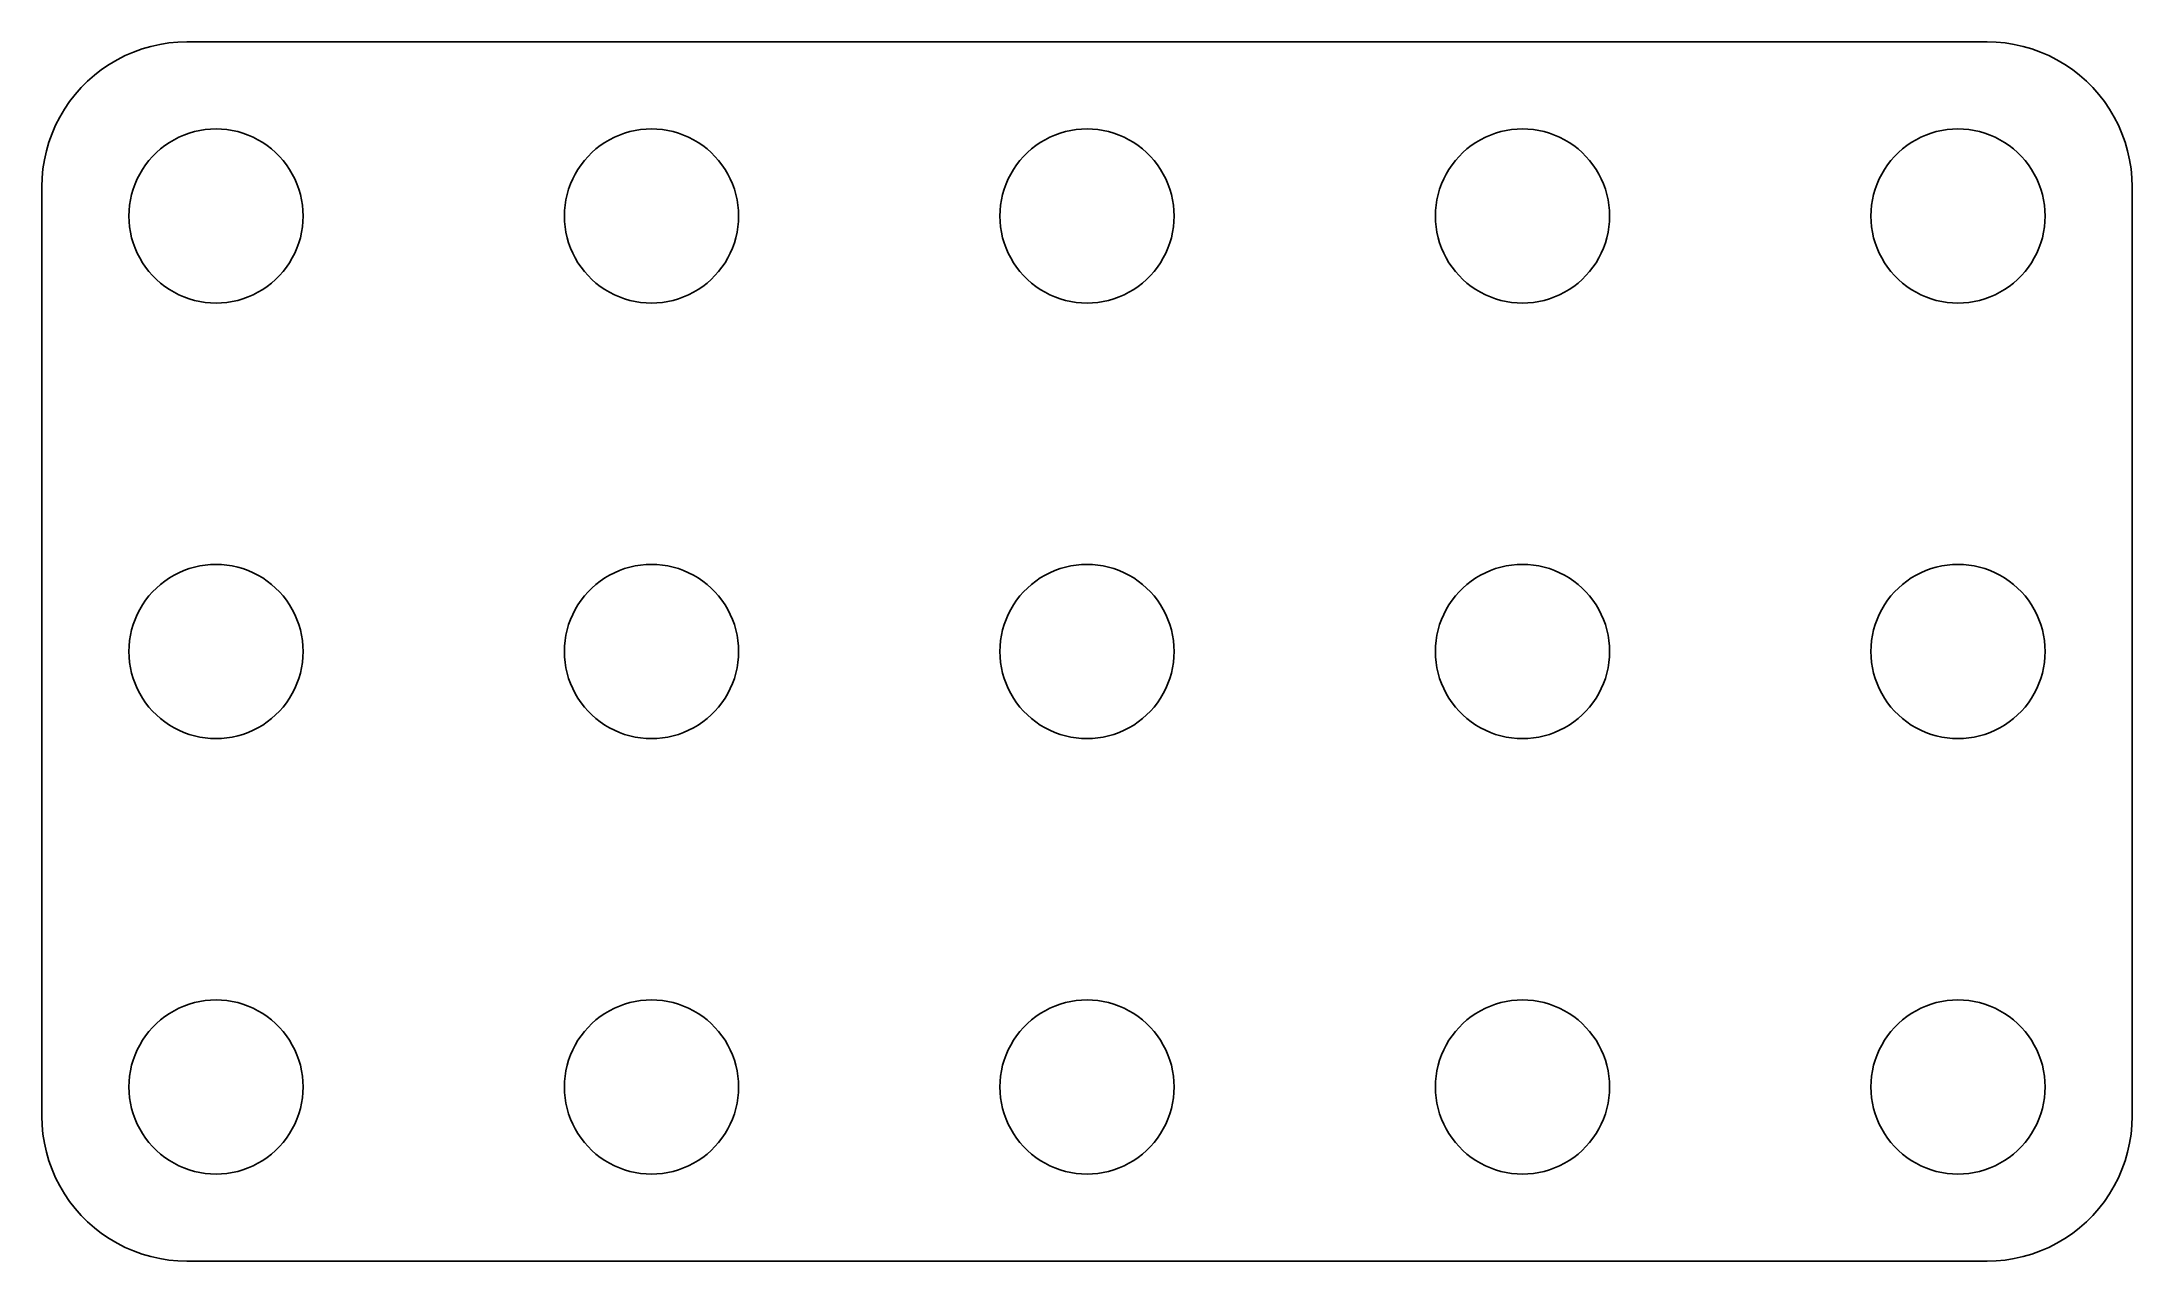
# Model space of a CAD drawing. Header units: metres. Extents: x -36 to 36, y -21 to 21.
import ezdxf

# ---------------------------------------------------------------- set-up
doc = ezdxf.new("R2010")
doc.units = ezdxf.units.M

msp = doc.modelspace()

# ---------------------------------------------------------------- linework, layer by layer
for p, q in [((-31.9369, 20.9114), (-32.2435, 20.8429)), ((-31.6267, 20.9606), (-31.9369, 20.9114)), ((-31.3139, 20.9901), (-31.6267, 20.9606)), ((-31, 21), (-31.3139, 20.9901)), ((31, 21), (-31, 21)), ((31.3139, 20.9901), (31, 21)), ((31.6267, 20.9606), (31.3139, 20.9901)), ((31.9369, 20.9114), (31.6267, 20.9606)), ((32.2435, 20.8429), (31.9369, 20.9114)), ((-33.6791, 20.2216), (-33.9389, 20.0451)), ((-33.4088, 20.3815), (-33.6791, 20.2216)), ((-33.1289, 20.5241), (-33.4088, 20.3815)), ((-32.8406, 20.6489), (-33.1289, 20.5241)), ((-32.5451, 20.7553), (-32.8406, 20.6489)), ((-32.2435, 20.8429), (-32.5451, 20.7553)), ((32.5451, 20.7553), (32.2435, 20.8429)), ((32.8406, 20.6489), (32.5451, 20.7553)), ((33.1289, 20.5241), (32.8406, 20.6489)), ((33.4088, 20.3815), (33.1289, 20.5241)), ((33.6791, 20.2216), (33.4088, 20.3815)), ((33.9389, 20.0451), (33.6791, 20.2216)), ((-34.4227, 19.6448), (-34.6448, 19.4227)), ((-34.1871, 19.8526), (-34.4227, 19.6448)), ((-33.9389, 20.0451), (-34.1871, 19.8526)), ((34.1871, 19.8526), (33.9389, 20.0451)), ((34.4227, 19.6448), (34.1871, 19.8526)), ((34.6448, 19.4227), (34.4227, 19.6448)), ((-35.0451, 18.9389), (-35.2216, 18.6791)), ((-34.8526, 19.1871), (-35.0451, 18.9389)), ((-34.6448, 19.4227), (-34.8526, 19.1871)), ((34.8526, 19.1871), (34.6448, 19.4227)), ((35.0451, 18.9389), (34.8526, 19.1871)), ((35.2216, 18.6791), (35.0451, 18.9389)), ((-35.5241, 18.1289), (-35.6489, 17.8406)), ((-35.3815, 18.4088), (-35.5241, 18.1289)), ((-35.2216, 18.6791), (-35.3815, 18.4088)), ((-30.1884, 17.9941), (-30, 18)), ((-30, 18), (-29.8116, 17.9941)), ((-15.1884, 17.9941), (-15, 18)), ((-15, 18), (-14.8116, 17.9941)), ((-0.18837, 17.9941), (0, 18)), ((0, 18), (0.18837, 17.9941)), ((14.8116, 17.9941), (15, 18)), ((15, 18), (15.1884, 17.9941)), ((29.8116, 17.9941), (30, 18)), ((30, 18), (30.1884, 17.9941)), ((35.3815, 18.4088), (35.2216, 18.6791)), ((35.5241, 18.1289), (35.3815, 18.4088)), ((35.6489, 17.8406), (35.5241, 18.1289)), ((-35.7553, 17.5451), (-35.8429, 17.2435)), ((-35.6489, 17.8406), (-35.7553, 17.5451)), ((-32.0536, 17.1869), (-31.9123, 17.3115)), ((-31.9123, 17.3115), (-31.7634, 17.427)), ((-31.7634, 17.427), (-31.6075, 17.533)), ((-31.6075, 17.533), (-31.4453, 17.6289)), ((-31.4453, 17.6289), (-31.2773, 17.7145)), ((-31.2773, 17.7145), (-31.1044, 17.7893)), ((-31.1044, 17.7893), (-30.927, 17.8532)), ((-30.927, 17.8532), (-30.7461, 17.9057)), ((-30.7461, 17.9057), (-30.5621, 17.9469)), ((-30.5621, 17.9469), (-30.376, 17.9763)), ((-30.376, 17.9763), (-30.1884, 17.9941)), ((-29.8116, 17.9941), (-29.624, 17.9763)), ((-29.624, 17.9763), (-29.4379, 17.9469)), ((-29.4379, 17.9469), (-29.2539, 17.9057)), ((-29.2539, 17.9057), (-29.0729, 17.8532)), ((-29.0729, 17.8532), (-28.8956, 17.7893)), ((-28.8956, 17.7893), (-28.7227, 17.7145)), ((-28.7227, 17.7145), (-28.5547, 17.6289)), ((-28.5547, 17.6289), (-28.3925, 17.533)), ((-28.3925, 17.533), (-28.2366, 17.427)), ((-28.2366, 17.427), (-28.0877, 17.3115)), ((-28.0877, 17.3115), (-27.9464, 17.1869)), ((-17.0536, 17.1869), (-16.9123, 17.3115)), ((-16.9123, 17.3115), (-16.7634, 17.427)), ((-16.7634, 17.427), (-16.6075, 17.533)), ((-16.6075, 17.533), (-16.4453, 17.6289)), ((-16.4453, 17.6289), (-16.2773, 17.7145)), ((-16.2773, 17.7145), (-16.1044, 17.7893)), ((-16.1044, 17.7893), (-15.927, 17.8532)), ((-15.927, 17.8532), (-15.7461, 17.9057)), ((-15.7461, 17.9057), (-15.5621, 17.9469)), ((-15.5621, 17.9469), (-15.376, 17.9763)), ((-15.376, 17.9763), (-15.1884, 17.9941)), ((-14.8116, 17.9941), (-14.624, 17.9763)), ((-14.624, 17.9763), (-14.4379, 17.9469)), ((-14.4379, 17.9469), (-14.2539, 17.9057)), ((-14.2539, 17.9057), (-14.0729, 17.8532)), ((-14.0729, 17.8532), (-13.8956, 17.7893)), ((-13.8956, 17.7893), (-13.7227, 17.7145)), ((-13.7227, 17.7145), (-13.5547, 17.6289)), ((-13.5547, 17.6289), (-13.3925, 17.533)), ((-13.3925, 17.533), (-13.2366, 17.427)), ((-13.2366, 17.427), (-13.0877, 17.3115)), ((-13.0877, 17.3115), (-12.9464, 17.1869)), ((-2.05363, 17.1869), (-1.91226, 17.3115)), ((-1.91226, 17.3115), (-1.76335, 17.427)), ((-1.76335, 17.427), (-1.60747, 17.533)), ((-1.60747, 17.533), (-1.44525, 17.6289)), ((-1.44525, 17.6289), (-1.27733, 17.7145)), ((-1.27733, 17.7145), (-1.10437, 17.7893)), ((-1.10437, 17.7893), (-0.927048, 17.8532)), ((-0.927048, 17.8532), (-0.746063, 17.9057)), ((-0.746063, 17.9057), (-0.562134, 17.9469)), ((-0.562134, 17.9469), (-0.375992, 17.9763)), ((-0.375992, 17.9763), (-0.18837, 17.9941)), ((0.18837, 17.9941), (0.375992, 17.9763)), ((0.375992, 17.9763), (0.562134, 17.9469)), ((0.562134, 17.9469), (0.746063, 17.9057)), ((0.746063, 17.9057), (0.927048, 17.8532)), ((0.927048, 17.8532), (1.10437, 17.7893)), ((1.10437, 17.7893), (1.27733, 17.7145)), ((1.27733, 17.7145), (1.44525, 17.6289)), ((1.44525, 17.6289), (1.60747, 17.533)), ((1.60747, 17.533), (1.76335, 17.427)), ((1.76335, 17.427), (1.91226, 17.3115)), ((1.91226, 17.3115), (2.05363, 17.1869)), ((12.9464, 17.1869), (13.0877, 17.3115)), ((13.0877, 17.3115), (13.2366, 17.427)), ((13.2366, 17.427), (13.3925, 17.533)), ((13.3925, 17.533), (13.5547, 17.6289)), ((13.5547, 17.6289), (13.7227, 17.7145)), ((13.7227, 17.7145), (13.8956, 17.7893)), ((13.8956, 17.7893), (14.0729, 17.8532)), ((14.0729, 17.8532), (14.2539, 17.9057)), ((14.2539, 17.9057), (14.4379, 17.9469)), ((14.4379, 17.9469), (14.624, 17.9763)), ((14.624, 17.9763), (14.8116, 17.9941)), ((15.1884, 17.9941), (15.376, 17.9763)), ((15.376, 17.9763), (15.5621, 17.9469)), ((15.5621, 17.9469), (15.7461, 17.9057)), ((15.7461, 17.9057), (15.927, 17.8532)), ((15.927, 17.8532), (16.1044, 17.7893)), ((16.1044, 17.7893), (16.2773, 17.7145)), ((16.2773, 17.7145), (16.4453, 17.6289)), ((16.4453, 17.6289), (16.6075, 17.533)), ((16.6075, 17.533), (16.7634, 17.427)), ((16.7634, 17.427), (16.9123, 17.3115)), ((16.9123, 17.3115), (17.0536, 17.1869)), ((27.9464, 17.1869), (28.0877, 17.3115)), ((28.0877, 17.3115), (28.2366, 17.427)), ((28.2366, 17.427), (28.3925, 17.533)), ((28.3925, 17.533), (28.5547, 17.6289)), ((28.5547, 17.6289), (28.7227, 17.7145)), ((28.7227, 17.7145), (28.8956, 17.7893)), ((28.8956, 17.7893), (29.0729, 17.8532)), ((29.0729, 17.8532), (29.2539, 17.9057)), ((29.2539, 17.9057), (29.4379, 17.9469)), ((29.4379, 17.9469), (29.624, 17.9763)), ((29.624, 17.9763), (29.8116, 17.9941)), ((30.1884, 17.9941), (30.376, 17.9763)), ((30.376, 17.9763), (30.5621, 17.9469)), ((30.5621, 17.9469), (30.7461, 17.9057)), ((30.7461, 17.9057), (30.927, 17.8532)), ((30.927, 17.8532), (31.1044, 17.7893)), ((31.1044, 17.7893), (31.2773, 17.7145)), ((31.2773, 17.7145), (31.4453, 17.6289)), ((31.4453, 17.6289), (31.6075, 17.533)), ((31.6075, 17.533), (31.7634, 17.427)), ((31.7634, 17.427), (31.9123, 17.3115)), ((31.9123, 17.3115), (32.0536, 17.1869)), ((35.7553, 17.5451), (35.6489, 17.8406)), ((35.8429, 17.2435), (35.7553, 17.5451)), ((-35.9606, 16.6267), (-35.9901, 16.3139)), ((-35.9114, 16.9369), (-35.9606, 16.6267)), ((-35.8429, 17.2435), (-35.9114, 16.9369)), ((-32.6289, 16.4453), (-32.533, 16.6075)), ((-32.533, 16.6075), (-32.427, 16.7634)), ((-32.427, 16.7634), (-32.3115, 16.9123)), ((-32.3115, 16.9123), (-32.1869, 17.0536)), ((-32.1869, 17.0536), (-32.0536, 17.1869)), ((-27.9464, 17.1869), (-27.8131, 17.0536)), ((-27.8131, 17.0536), (-27.6884, 16.9123)), ((-27.6884, 16.9123), (-27.5729, 16.7634)), ((-27.5729, 16.7634), (-27.467, 16.6075)), ((-27.467, 16.6075), (-27.3711, 16.4453)), ((-17.6289, 16.4453), (-17.533, 16.6075)), ((-17.533, 16.6075), (-17.427, 16.7634)), ((-17.427, 16.7634), (-17.3115, 16.9123)), ((-17.3115, 16.9123), (-17.1869, 17.0536)), ((-17.1869, 17.0536), (-17.0536, 17.1869)), ((-12.9464, 17.1869), (-12.8131, 17.0536)), ((-12.8131, 17.0536), (-12.6884, 16.9123)), ((-12.6884, 16.9123), (-12.5729, 16.7634)), ((-12.5729, 16.7634), (-12.467, 16.6075)), ((-12.467, 16.6075), (-12.3711, 16.4453)), ((-2.62891, 16.4453), (-2.53297, 16.6075)), ((-2.53297, 16.6075), (-2.42705, 16.7634)), ((-2.42705, 16.7634), (-2.31154, 16.9123)), ((-2.31154, 16.9123), (-2.1869, 17.0536)), ((-2.1869, 17.0536), (-2.05363, 17.1869)), ((2.05363, 17.1869), (2.1869, 17.0536)), ((2.1869, 17.0536), (2.31154, 16.9123)), ((2.31154, 16.9123), (2.42705, 16.7634)), ((2.42705, 16.7634), (2.53297, 16.6075)), ((2.53297, 16.6075), (2.62891, 16.4453)), ((12.3711, 16.4453), (12.467, 16.6075)), ((12.467, 16.6075), (12.5729, 16.7634)), ((12.5729, 16.7634), (12.6884, 16.9123)), ((12.6884, 16.9123), (12.8131, 17.0536)), ((12.8131, 17.0536), (12.9464, 17.1869)), ((17.0536, 17.1869), (17.1869, 17.0536)), ((17.1869, 17.0536), (17.3115, 16.9123)), ((17.3115, 16.9123), (17.427, 16.7634)), ((17.427, 16.7634), (17.533, 16.6075)), ((17.533, 16.6075), (17.6289, 16.4453)), ((27.3711, 16.4453), (27.467, 16.6075)), ((27.467, 16.6075), (27.5729, 16.7634)), ((27.5729, 16.7634), (27.6884, 16.9123)), ((27.6884, 16.9123), (27.8131, 17.0536)), ((27.8131, 17.0536), (27.9464, 17.1869)), ((32.0536, 17.1869), (32.1869, 17.0536)), ((32.1869, 17.0536), (32.3115, 16.9123)), ((32.3115, 16.9123), (32.427, 16.7634)), ((32.427, 16.7634), (32.533, 16.6075)), ((32.533, 16.6075), (32.6289, 16.4453)), ((35.9114, 16.9369), (35.8429, 17.2435)), ((35.9606, 16.6267), (35.9114, 16.9369)), ((35.9901, 16.3139), (35.9606, 16.6267)), ((-35.9901, 16.3139), (-36, 16)), ((-36, 16), (-36, -16)), ((-32.9057, 15.7461), (-32.8532, 15.927)), ((-32.8532, 15.927), (-32.7893, 16.1044)), ((-32.7893, 16.1044), (-32.7145, 16.2773)), ((-32.7145, 16.2773), (-32.6289, 16.4453)), ((-27.3711, 16.4453), (-27.2855, 16.2773)), ((-27.2855, 16.2773), (-27.2107, 16.1044)), ((-27.2107, 16.1044), (-27.1468, 15.927)), ((-27.1468, 15.927), (-27.0942, 15.7461)), ((-17.9057, 15.7461), (-17.8532, 15.927)), ((-17.8532, 15.927), (-17.7893, 16.1044)), ((-17.7893, 16.1044), (-17.7145, 16.2773)), ((-17.7145, 16.2773), (-17.6289, 16.4453)), ((-12.3711, 16.4453), (-12.2855, 16.2773)), ((-12.2855, 16.2773), (-12.2107, 16.1044)), ((-12.2107, 16.1044), (-12.1468, 15.927)), ((-12.1468, 15.927), (-12.0942, 15.7461)), ((-2.90575, 15.7461), (-2.85316, 15.927)), ((-2.85316, 15.927), (-2.78932, 16.1044)), ((-2.78932, 16.1044), (-2.71448, 16.2773)), ((-2.71448, 16.2773), (-2.62891, 16.4453)), ((2.62891, 16.4453), (2.71448, 16.2773)), ((2.71448, 16.2773), (2.78932, 16.1044)), ((2.78932, 16.1044), (2.85316, 15.927)), ((2.85316, 15.927), (2.90575, 15.7461)), ((12.0942, 15.7461), (12.1468, 15.927)), ((12.1468, 15.927), (12.2107, 16.1044)), ((12.2107, 16.1044), (12.2855, 16.2773)), ((12.2855, 16.2773), (12.3711, 16.4453)), ((17.6289, 16.4453), (17.7145, 16.2773)), ((17.7145, 16.2773), (17.7893, 16.1044)), ((17.7893, 16.1044), (17.8532, 15.927)), ((17.8532, 15.927), (17.9057, 15.7461)), ((27.0942, 15.7461), (27.1468, 15.927)), ((27.1468, 15.927), (27.2107, 16.1044)), ((27.2107, 16.1044), (27.2855, 16.2773)), ((27.2855, 16.2773), (27.3711, 16.4453)), ((32.6289, 16.4453), (32.7145, 16.2773)), ((32.7145, 16.2773), (32.7893, 16.1044)), ((32.7893, 16.1044), (32.8532, 15.927)), ((32.8532, 15.927), (32.9057, 15.7461)), ((36, 16), (35.9901, 16.3139)), ((36, -16), (36, 16)), ((-33, 15), (-32.9941, 15.1884)), ((-32.9941, 15.1884), (-32.9763, 15.376)), ((-32.9763, 15.376), (-32.9469, 15.5621)), ((-32.9469, 15.5621), (-32.9057, 15.7461)), ((-27.0942, 15.7461), (-27.0531, 15.5621)), ((-27.0531, 15.5621), (-27.0237, 15.376)), ((-27.0237, 15.376), (-27.0059, 15.1884)), ((-27.0059, 15.1884), (-27, 15)), ((-18, 15), (-17.9941, 15.1884)), ((-17.9941, 15.1884), (-17.9763, 15.376)), ((-17.9763, 15.376), (-17.9469, 15.5621)), ((-17.9469, 15.5621), (-17.9057, 15.7461)), ((-12.0942, 15.7461), (-12.0531, 15.5621)), ((-12.0531, 15.5621), (-12.0237, 15.376)), ((-12.0237, 15.376), (-12.0059, 15.1884)), ((-12.0059, 15.1884), (-12, 15)), ((-3, 15), (-2.99408, 15.1884)), ((-2.99408, 15.1884), (-2.97633, 15.376)), ((-2.97633, 15.376), (-2.94685, 15.5621)), ((-2.94685, 15.5621), (-2.90575, 15.7461)), ((2.90575, 15.7461), (2.94685, 15.5621)), ((2.94685, 15.5621), (2.97633, 15.376)), ((2.97633, 15.376), (2.99408, 15.1884)), ((2.99408, 15.1884), (3, 15)), ((12, 15), (12.0059, 15.1884)), ((12.0059, 15.1884), (12.0237, 15.376)), ((12.0237, 15.376), (12.0531, 15.5621)), ((12.0531, 15.5621), (12.0942, 15.7461)), ((17.9057, 15.7461), (17.9469, 15.5621)), ((17.9469, 15.5621), (17.9763, 15.376)), ((17.9763, 15.376), (17.9941, 15.1884)), ((17.9941, 15.1884), (18, 15)), ((27, 15), (27.0059, 15.1884)), ((27.0059, 15.1884), (27.0237, 15.376)), ((27.0237, 15.376), (27.0531, 15.5621)), ((27.0531, 15.5621), (27.0942, 15.7461)), ((32.9057, 15.7461), (32.9469, 15.5621)), ((32.9469, 15.5621), (32.9763, 15.376)), ((32.9763, 15.376), (32.9941, 15.1884)), ((32.9941, 15.1884), (33, 15)), ((-32.9941, 14.8116), (-33, 15)), ((-32.9763, 14.624), (-32.9941, 14.8116)), ((-32.9469, 14.4379), (-32.9763, 14.624)), ((-32.9057, 14.2539), (-32.9469, 14.4379)), ((-27.0531, 14.4379), (-27.0942, 14.2539)), ((-27.0237, 14.624), (-27.0531, 14.4379)), ((-27.0059, 14.8116), (-27.0237, 14.624)), ((-27, 15), (-27.0059, 14.8116)), ((-17.9941, 14.8116), (-18, 15)), ((-17.9763, 14.624), (-17.9941, 14.8116)), ((-17.9469, 14.4379), (-17.9763, 14.624)), ((-17.9057, 14.2539), (-17.9469, 14.4379)), ((-12.0531, 14.4379), (-12.0942, 14.2539)), ((-12.0237, 14.624), (-12.0531, 14.4379)), ((-12.0059, 14.8116), (-12.0237, 14.624)), ((-12, 15), (-12.0059, 14.8116)), ((-2.99408, 14.8116), (-3, 15)), ((-2.97633, 14.624), (-2.99408, 14.8116)), ((-2.94685, 14.4379), (-2.97633, 14.624)), ((-2.90575, 14.2539), (-2.94685, 14.4379)), ((2.94685, 14.4379), (2.90575, 14.2539)), ((2.97633, 14.624), (2.94685, 14.4379)), ((2.99408, 14.8116), (2.97633, 14.624)), ((3, 15), (2.99408, 14.8116)), ((12.0059, 14.8116), (12, 15)), ((12.0237, 14.624), (12.0059, 14.8116)), ((12.0531, 14.4379), (12.0237, 14.624)), ((12.0942, 14.2539), (12.0531, 14.4379)), ((17.9469, 14.4379), (17.9057, 14.2539)), ((17.9763, 14.624), (17.9469, 14.4379)), ((17.9941, 14.8116), (17.9763, 14.624)), ((18, 15), (17.9941, 14.8116)), ((27.0059, 14.8116), (27, 15)), ((27.0237, 14.624), (27.0059, 14.8116)), ((27.0531, 14.4379), (27.0237, 14.624)), ((27.0942, 14.2539), (27.0531, 14.4379)), ((32.9469, 14.4379), (32.9057, 14.2539)), ((32.9763, 14.624), (32.9469, 14.4379)), ((32.9941, 14.8116), (32.9763, 14.624)), ((33, 15), (32.9941, 14.8116)), ((-32.8532, 14.0729), (-32.9057, 14.2539)), ((-32.7893, 13.8956), (-32.8532, 14.0729)), ((-32.7145, 13.7227), (-32.7893, 13.8956)), ((-32.6289, 13.5547), (-32.7145, 13.7227)), ((-27.2855, 13.7227), (-27.3711, 13.5547)), ((-27.2107, 13.8956), (-27.2855, 13.7227)), ((-27.1468, 14.0729), (-27.2107, 13.8956)), ((-27.0942, 14.2539), (-27.1468, 14.0729)), ((-17.8532, 14.0729), (-17.9057, 14.2539)), ((-17.7893, 13.8956), (-17.8532, 14.0729)), ((-17.7145, 13.7227), (-17.7893, 13.8956)), ((-17.6289, 13.5547), (-17.7145, 13.7227)), ((-12.2855, 13.7227), (-12.3711, 13.5547)), ((-12.2107, 13.8956), (-12.2855, 13.7227)), ((-12.1468, 14.0729), (-12.2107, 13.8956)), ((-12.0942, 14.2539), (-12.1468, 14.0729)), ((-2.85316, 14.0729), (-2.90575, 14.2539)), ((-2.78932, 13.8956), (-2.85316, 14.0729)), ((-2.71448, 13.7227), (-2.78932, 13.8956)), ((-2.62891, 13.5547), (-2.71448, 13.7227)), ((2.71448, 13.7227), (2.62891, 13.5547)), ((2.78932, 13.8956), (2.71448, 13.7227)), ((2.85316, 14.0729), (2.78932, 13.8956)), ((2.90575, 14.2539), (2.85316, 14.0729)), ((12.1468, 14.0729), (12.0942, 14.2539)), ((12.2107, 13.8956), (12.1468, 14.0729)), ((12.2855, 13.7227), (12.2107, 13.8956)), ((12.3711, 13.5547), (12.2855, 13.7227)), ((17.7145, 13.7227), (17.6289, 13.5547)), ((17.7893, 13.8956), (17.7145, 13.7227)), ((17.8532, 14.0729), (17.7893, 13.8956)), ((17.9057, 14.2539), (17.8532, 14.0729)), ((27.1468, 14.0729), (27.0942, 14.2539)), ((27.2107, 13.8956), (27.1468, 14.0729)), ((27.2855, 13.7227), (27.2107, 13.8956)), ((27.3711, 13.5547), (27.2855, 13.7227)), ((32.7145, 13.7227), (32.6289, 13.5547)), ((32.7893, 13.8956), (32.7145, 13.7227)), ((32.8532, 14.0729), (32.7893, 13.8956)), ((32.9057, 14.2539), (32.8532, 14.0729)), ((-32.533, 13.3925), (-32.6289, 13.5547)), ((-32.427, 13.2366), (-32.533, 13.3925)), ((-32.3115, 13.0877), (-32.427, 13.2366)), ((-32.1869, 12.9464), (-32.3115, 13.0877)), ((-27.6884, 13.0877), (-27.8131, 12.9464)), ((-27.5729, 13.2366), (-27.6884, 13.0877)), ((-27.467, 13.3925), (-27.5729, 13.2366)), ((-27.3711, 13.5547), (-27.467, 13.3925)), ((-17.533, 13.3925), (-17.6289, 13.5547)), ((-17.427, 13.2366), (-17.533, 13.3925)), ((-17.3115, 13.0877), (-17.427, 13.2366)), ((-17.1869, 12.9464), (-17.3115, 13.0877)), ((-12.6884, 13.0877), (-12.8131, 12.9464)), ((-12.5729, 13.2366), (-12.6884, 13.0877)), ((-12.467, 13.3925), (-12.5729, 13.2366)), ((-12.3711, 13.5547), (-12.467, 13.3925)), ((-2.53297, 13.3925), (-2.62891, 13.5547)), ((-2.42705, 13.2366), (-2.53297, 13.3925)), ((-2.31154, 13.0877), (-2.42705, 13.2366)), ((-2.1869, 12.9464), (-2.31154, 13.0877)), ((2.31154, 13.0877), (2.1869, 12.9464)), ((2.42705, 13.2366), (2.31154, 13.0877)), ((2.53297, 13.3925), (2.42705, 13.2366)), ((2.62891, 13.5547), (2.53297, 13.3925)), ((12.467, 13.3925), (12.3711, 13.5547)), ((12.5729, 13.2366), (12.467, 13.3925)), ((12.6884, 13.0877), (12.5729, 13.2366)), ((12.8131, 12.9464), (12.6884, 13.0877)), ((17.3115, 13.0877), (17.1869, 12.9464)), ((17.427, 13.2366), (17.3115, 13.0877)), ((17.533, 13.3925), (17.427, 13.2366)), ((17.6289, 13.5547), (17.533, 13.3925)), ((27.467, 13.3925), (27.3711, 13.5547)), ((27.5729, 13.2366), (27.467, 13.3925)), ((27.6884, 13.0877), (27.5729, 13.2366)), ((27.8131, 12.9464), (27.6884, 13.0877)), ((32.3115, 13.0877), (32.1869, 12.9464)), ((32.427, 13.2366), (32.3115, 13.0877)), ((32.533, 13.3925), (32.427, 13.2366)), ((32.6289, 13.5547), (32.533, 13.3925)), ((-32.0536, 12.8131), (-32.1869, 12.9464)), ((-31.9123, 12.6884), (-32.0536, 12.8131)), ((-31.7634, 12.5729), (-31.9123, 12.6884)), ((-31.6075, 12.467), (-31.7634, 12.5729)), ((-31.4453, 12.3711), (-31.6075, 12.467)), ((-31.2773, 12.2855), (-31.4453, 12.3711)), ((-31.1044, 12.2107), (-31.2773, 12.2855)), ((-28.7227, 12.2855), (-28.8956, 12.2107)), ((-28.5547, 12.3711), (-28.7227, 12.2855)), ((-28.3925, 12.467), (-28.5547, 12.3711)), ((-28.2366, 12.5729), (-28.3925, 12.467)), ((-28.0877, 12.6884), (-28.2366, 12.5729)), ((-27.9464, 12.8131), (-28.0877, 12.6884)), ((-27.8131, 12.9464), (-27.9464, 12.8131)), ((-17.0536, 12.8131), (-17.1869, 12.9464)), ((-16.9123, 12.6884), (-17.0536, 12.8131)), ((-16.7634, 12.5729), (-16.9123, 12.6884)), ((-16.6075, 12.467), (-16.7634, 12.5729)), ((-16.4453, 12.3711), (-16.6075, 12.467)), ((-16.2773, 12.2855), (-16.4453, 12.3711)), ((-16.1044, 12.2107), (-16.2773, 12.2855)), ((-13.7227, 12.2855), (-13.8956, 12.2107)), ((-13.5547, 12.3711), (-13.7227, 12.2855)), ((-13.3925, 12.467), (-13.5547, 12.3711)), ((-13.2366, 12.5729), (-13.3925, 12.467)), ((-13.0877, 12.6884), (-13.2366, 12.5729)), ((-12.9464, 12.8131), (-13.0877, 12.6884)), ((-12.8131, 12.9464), (-12.9464, 12.8131)), ((-2.05363, 12.8131), (-2.1869, 12.9464)), ((-1.91226, 12.6884), (-2.05363, 12.8131)), ((-1.76335, 12.5729), (-1.91226, 12.6884)), ((-1.60747, 12.467), (-1.76335, 12.5729)), ((-1.44525, 12.3711), (-1.60747, 12.467)), ((-1.27733, 12.2855), (-1.44525, 12.3711)), ((-1.10437, 12.2107), (-1.27733, 12.2855)), ((1.27733, 12.2855), (1.10437, 12.2107)), ((1.44525, 12.3711), (1.27733, 12.2855)), ((1.60747, 12.467), (1.44525, 12.3711)), ((1.76335, 12.5729), (1.60747, 12.467)), ((1.91226, 12.6884), (1.76335, 12.5729)), ((2.05363, 12.8131), (1.91226, 12.6884)), ((2.1869, 12.9464), (2.05363, 12.8131)), ((12.9464, 12.8131), (12.8131, 12.9464)), ((13.0877, 12.6884), (12.9464, 12.8131)), ((13.2366, 12.5729), (13.0877, 12.6884)), ((13.3925, 12.467), (13.2366, 12.5729)), ((13.5547, 12.3711), (13.3925, 12.467)), ((13.7227, 12.2855), (13.5547, 12.3711)), ((13.8956, 12.2107), (13.7227, 12.2855)), ((16.2773, 12.2855), (16.1044, 12.2107)), ((16.4453, 12.3711), (16.2773, 12.2855)), ((16.6075, 12.467), (16.4453, 12.3711)), ((16.7634, 12.5729), (16.6075, 12.467)), ((16.9123, 12.6884), (16.7634, 12.5729)), ((17.0536, 12.8131), (16.9123, 12.6884)), ((17.1869, 12.9464), (17.0536, 12.8131)), ((27.9464, 12.8131), (27.8131, 12.9464)), ((28.0877, 12.6884), (27.9464, 12.8131)), ((28.2366, 12.5729), (28.0877, 12.6884)), ((28.3925, 12.467), (28.2366, 12.5729)), ((28.5547, 12.3711), (28.3925, 12.467)), ((28.7227, 12.2855), (28.5547, 12.3711)), ((28.8956, 12.2107), (28.7227, 12.2855)), ((31.2773, 12.2855), (31.1044, 12.2107)), ((31.4453, 12.3711), (31.2773, 12.2855)), ((31.6075, 12.467), (31.4453, 12.3711)), ((31.7634, 12.5729), (31.6075, 12.467)), ((31.9123, 12.6884), (31.7634, 12.5729)), ((32.0536, 12.8131), (31.9123, 12.6884)), ((32.1869, 12.9464), (32.0536, 12.8131)), ((-30.927, 12.1468), (-31.1044, 12.2107)), ((-30.7461, 12.0942), (-30.927, 12.1468)), ((-30.5621, 12.0531), (-30.7461, 12.0942)), ((-30.376, 12.0237), (-30.5621, 12.0531)), ((-30.1884, 12.0059), (-30.376, 12.0237)), ((-30, 12), (-30.1884, 12.0059)), ((-29.8116, 12.0059), (-30, 12)), ((-29.624, 12.0237), (-29.8116, 12.0059)), ((-29.4379, 12.0531), (-29.624, 12.0237)), ((-29.2539, 12.0942), (-29.4379, 12.0531)), ((-29.0729, 12.1468), (-29.2539, 12.0942)), ((-28.8956, 12.2107), (-29.0729, 12.1468)), ((-15.927, 12.1468), (-16.1044, 12.2107)), ((-15.7461, 12.0942), (-15.927, 12.1468)), ((-15.5621, 12.0531), (-15.7461, 12.0942)), ((-15.376, 12.0237), (-15.5621, 12.0531)), ((-15.1884, 12.0059), (-15.376, 12.0237)), ((-15, 12), (-15.1884, 12.0059)), ((-14.8116, 12.0059), (-15, 12)), ((-14.624, 12.0237), (-14.8116, 12.0059)), ((-14.4379, 12.0531), (-14.624, 12.0237)), ((-14.2539, 12.0942), (-14.4379, 12.0531)), ((-14.0729, 12.1468), (-14.2539, 12.0942)), ((-13.8956, 12.2107), (-14.0729, 12.1468)), ((-0.927048, 12.1468), (-1.10437, 12.2107)), ((-0.746063, 12.0942), (-0.927048, 12.1468)), ((-0.562134, 12.0531), (-0.746063, 12.0942)), ((-0.375992, 12.0237), (-0.562134, 12.0531)), ((-0.18837, 12.0059), (-0.375992, 12.0237)), ((0, 12), (-0.18837, 12.0059)), ((0.18837, 12.0059), (0, 12)), ((0.375992, 12.0237), (0.18837, 12.0059)), ((0.562134, 12.0531), (0.375992, 12.0237)), ((0.746063, 12.0942), (0.562134, 12.0531)), ((0.927048, 12.1468), (0.746063, 12.0942)), ((1.10437, 12.2107), (0.927048, 12.1468)), ((14.0729, 12.1468), (13.8956, 12.2107)), ((14.2539, 12.0942), (14.0729, 12.1468)), ((14.4379, 12.0531), (14.2539, 12.0942)), ((14.624, 12.0237), (14.4379, 12.0531)), ((14.8116, 12.0059), (14.624, 12.0237)), ((15, 12), (14.8116, 12.0059)), ((15.1884, 12.0059), (15, 12)), ((15.376, 12.0237), (15.1884, 12.0059)), ((15.5621, 12.0531), (15.376, 12.0237)), ((15.7461, 12.0942), (15.5621, 12.0531)), ((15.927, 12.1468), (15.7461, 12.0942)), ((16.1044, 12.2107), (15.927, 12.1468)), ((29.0729, 12.1468), (28.8956, 12.2107)), ((29.2539, 12.0942), (29.0729, 12.1468)), ((29.4379, 12.0531), (29.2539, 12.0942)), ((29.624, 12.0237), (29.4379, 12.0531)), ((29.8116, 12.0059), (29.624, 12.0237)), ((30, 12), (29.8116, 12.0059)), ((30.1884, 12.0059), (30, 12)), ((30.376, 12.0237), (30.1884, 12.0059)), ((30.5621, 12.0531), (30.376, 12.0237)), ((30.7461, 12.0942), (30.5621, 12.0531)), ((30.927, 12.1468), (30.7461, 12.0942)), ((31.1044, 12.2107), (30.927, 12.1468)), ((-30.927, 2.85316), (-30.7461, 2.90575)), ((-30.7461, 2.90575), (-30.5621, 2.94685)), ((-30.5621, 2.94685), (-30.376, 2.97633)), ((-30.376, 2.97633), (-30.1884, 2.99408)), ((-30.1884, 2.99408), (-30, 3)), ((-30, 3), (-29.8116, 2.99408)), ((-29.8116, 2.99408), (-29.624, 2.97633)), ((-29.624, 2.97633), (-29.4379, 2.94685)), ((-29.4379, 2.94685), (-29.2539, 2.90575)), ((-29.2539, 2.90575), (-29.0729, 2.85316)), ((-15.927, 2.85316), (-15.7461, 2.90575)), ((-15.7461, 2.90575), (-15.5621, 2.94685)), ((-15.5621, 2.94685), (-15.376, 2.97633)), ((-15.376, 2.97633), (-15.1884, 2.99408)), ((-15.1884, 2.99408), (-15, 3)), ((-15, 3), (-14.8116, 2.99408)), ((-14.8116, 2.99408), (-14.624, 2.97633)), ((-14.624, 2.97633), (-14.4379, 2.94685)), ((-14.4379, 2.94685), (-14.2539, 2.90575)), ((-14.2539, 2.90575), (-14.0729, 2.85316)), ((-0.927048, 2.85316), (-0.746063, 2.90575)), ((-0.746063, 2.90575), (-0.562134, 2.94685)), ((-0.562134, 2.94685), (-0.375992, 2.97633)), ((-0.375992, 2.97633), (-0.18837, 2.99408)), ((-0.18837, 2.99408), (0, 3)), ((0, 3), (0.18837, 2.99408)), ((0.18837, 2.99408), (0.375992, 2.97633)), ((0.375992, 2.97633), (0.562134, 2.94685)), ((0.562134, 2.94685), (0.746063, 2.90575)), ((0.746063, 2.90575), (0.927048, 2.85316)), ((14.0729, 2.85316), (14.2539, 2.90575)), ((14.2539, 2.90575), (14.4379, 2.94685)), ((14.4379, 2.94685), (14.624, 2.97633)), ((14.624, 2.97633), (14.8116, 2.99408)), ((14.8116, 2.99408), (15, 3)), ((15, 3), (15.1884, 2.99408)), ((15.1884, 2.99408), (15.376, 2.97633)), ((15.376, 2.97633), (15.5621, 2.94685)), ((15.5621, 2.94685), (15.7461, 2.90575)), ((15.7461, 2.90575), (15.927, 2.85316)), ((29.0729, 2.85316), (29.2539, 2.90575)), ((29.2539, 2.90575), (29.4379, 2.94685)), ((29.4379, 2.94685), (29.624, 2.97633)), ((29.624, 2.97633), (29.8116, 2.99408)), ((29.8116, 2.99408), (30, 3)), ((30, 3), (30.1884, 2.99408)), ((30.1884, 2.99408), (30.376, 2.97633)), ((30.376, 2.97633), (30.5621, 2.94685)), ((30.5621, 2.94685), (30.7461, 2.90575)), ((30.7461, 2.90575), (30.927, 2.85316)), ((-32.1869, 2.05363), (-32.0536, 2.1869)), ((-32.0536, 2.1869), (-31.9123, 2.31154)), ((-31.9123, 2.31154), (-31.7634, 2.42705)), ((-31.7634, 2.42705), (-31.6075, 2.53297)), ((-31.6075, 2.53297), (-31.4453, 2.62891)), ((-31.4453, 2.62891), (-31.2773, 2.71448)), ((-31.2773, 2.71448), (-31.1044, 2.78932)), ((-31.1044, 2.78932), (-30.927, 2.85316)), ((-29.0729, 2.85316), (-28.8956, 2.78932)), ((-28.8956, 2.78932), (-28.7227, 2.71448)), ((-28.7227, 2.71448), (-28.5547, 2.62891)), ((-28.5547, 2.62891), (-28.3925, 2.53297)), ((-28.3925, 2.53297), (-28.2366, 2.42705)), ((-28.2366, 2.42705), (-28.0877, 2.31154)), ((-28.0877, 2.31154), (-27.9464, 2.1869)), ((-27.9464, 2.1869), (-27.8131, 2.05363)), ((-17.1869, 2.05363), (-17.0536, 2.1869)), ((-17.0536, 2.1869), (-16.9123, 2.31154)), ((-16.9123, 2.31154), (-16.7634, 2.42705)), ((-16.7634, 2.42705), (-16.6075, 2.53297)), ((-16.6075, 2.53297), (-16.4453, 2.62891)), ((-16.4453, 2.62891), (-16.2773, 2.71448)), ((-16.2773, 2.71448), (-16.1044, 2.78932)), ((-16.1044, 2.78932), (-15.927, 2.85316)), ((-14.0729, 2.85316), (-13.8956, 2.78932)), ((-13.8956, 2.78932), (-13.7227, 2.71448)), ((-13.7227, 2.71448), (-13.5547, 2.62891)), ((-13.5547, 2.62891), (-13.3925, 2.53297)), ((-13.3925, 2.53297), (-13.2366, 2.42705)), ((-13.2366, 2.42705), (-13.0877, 2.31154)), ((-13.0877, 2.31154), (-12.9464, 2.1869)), ((-12.9464, 2.1869), (-12.8131, 2.05363)), ((-2.1869, 2.05363), (-2.05363, 2.1869)), ((-2.05363, 2.1869), (-1.91226, 2.31154)), ((-1.91226, 2.31154), (-1.76335, 2.42705)), ((-1.76335, 2.42705), (-1.60747, 2.53297)), ((-1.60747, 2.53297), (-1.44525, 2.62891)), ((-1.44525, 2.62891), (-1.27733, 2.71448)), ((-1.27733, 2.71448), (-1.10437, 2.78932)), ((-1.10437, 2.78932), (-0.927048, 2.85316)), ((0.927048, 2.85316), (1.10437, 2.78932)), ((1.10437, 2.78932), (1.27733, 2.71448)), ((1.27733, 2.71448), (1.44525, 2.62891)), ((1.44525, 2.62891), (1.60747, 2.53297)), ((1.60747, 2.53297), (1.76335, 2.42705)), ((1.76335, 2.42705), (1.91226, 2.31154)), ((1.91226, 2.31154), (2.05363, 2.1869)), ((2.05363, 2.1869), (2.1869, 2.05363)), ((12.8131, 2.05363), (12.9464, 2.1869)), ((12.9464, 2.1869), (13.0877, 2.31154)), ((13.0877, 2.31154), (13.2366, 2.42705)), ((13.2366, 2.42705), (13.3925, 2.53297)), ((13.3925, 2.53297), (13.5547, 2.62891)), ((13.5547, 2.62891), (13.7227, 2.71448)), ((13.7227, 2.71448), (13.8956, 2.78932)), ((13.8956, 2.78932), (14.0729, 2.85316)), ((15.927, 2.85316), (16.1044, 2.78932)), ((16.1044, 2.78932), (16.2773, 2.71448)), ((16.2773, 2.71448), (16.4453, 2.62891)), ((16.4453, 2.62891), (16.6075, 2.53297)), ((16.6075, 2.53297), (16.7634, 2.42705)), ((16.7634, 2.42705), (16.9123, 2.31154)), ((16.9123, 2.31154), (17.0536, 2.1869)), ((17.0536, 2.1869), (17.1869, 2.05363)), ((27.8131, 2.05363), (27.9464, 2.1869)), ((27.9464, 2.1869), (28.0877, 2.31154)), ((28.0877, 2.31154), (28.2366, 2.42705)), ((28.2366, 2.42705), (28.3925, 2.53297)), ((28.3925, 2.53297), (28.5547, 2.62891)), ((28.5547, 2.62891), (28.7227, 2.71448)), ((28.7227, 2.71448), (28.8956, 2.78932)), ((28.8956, 2.78932), (29.0729, 2.85316)), ((30.927, 2.85316), (31.1044, 2.78932)), ((31.1044, 2.78932), (31.2773, 2.71448)), ((31.2773, 2.71448), (31.4453, 2.62891)), ((31.4453, 2.62891), (31.6075, 2.53297)), ((31.6075, 2.53297), (31.7634, 2.42705)), ((31.7634, 2.42705), (31.9123, 2.31154)), ((31.9123, 2.31154), (32.0536, 2.1869)), ((32.0536, 2.1869), (32.1869, 2.05363)), ((-32.7145, 1.27733), (-32.6289, 1.44525)), ((-32.6289, 1.44525), (-32.533, 1.60747)), ((-32.533, 1.60747), (-32.427, 1.76335)), ((-32.427, 1.76335), (-32.3115, 1.91226)), ((-32.3115, 1.91226), (-32.1869, 2.05363)), ((-27.8131, 2.05363), (-27.6884, 1.91226)), ((-27.6884, 1.91226), (-27.5729, 1.76335)), ((-27.5729, 1.76335), (-27.467, 1.60747)), ((-27.467, 1.60747), (-27.3711, 1.44525)), ((-27.3711, 1.44525), (-27.2855, 1.27733)), ((-17.7145, 1.27733), (-17.6289, 1.44525)), ((-17.6289, 1.44525), (-17.533, 1.60747)), ((-17.533, 1.60747), (-17.427, 1.76335)), ((-17.427, 1.76335), (-17.3115, 1.91226)), ((-17.3115, 1.91226), (-17.1869, 2.05363)), ((-12.8131, 2.05363), (-12.6884, 1.91226)), ((-12.6884, 1.91226), (-12.5729, 1.76335)), ((-12.5729, 1.76335), (-12.467, 1.60747)), ((-12.467, 1.60747), (-12.3711, 1.44525)), ((-12.3711, 1.44525), (-12.2855, 1.27733)), ((-2.71448, 1.27733), (-2.62891, 1.44525)), ((-2.62891, 1.44525), (-2.53297, 1.60747)), ((-2.53297, 1.60747), (-2.42705, 1.76335)), ((-2.42705, 1.76335), (-2.31154, 1.91226)), ((-2.31154, 1.91226), (-2.1869, 2.05363)), ((2.1869, 2.05363), (2.31154, 1.91226)), ((2.31154, 1.91226), (2.42705, 1.76335)), ((2.42705, 1.76335), (2.53297, 1.60747)), ((2.53297, 1.60747), (2.62891, 1.44525)), ((2.62891, 1.44525), (2.71448, 1.27733)), ((12.2855, 1.27733), (12.3711, 1.44525)), ((12.3711, 1.44525), (12.467, 1.60747)), ((12.467, 1.60747), (12.5729, 1.76335)), ((12.5729, 1.76335), (12.6884, 1.91226)), ((12.6884, 1.91226), (12.8131, 2.05363)), ((17.1869, 2.05363), (17.3115, 1.91226)), ((17.3115, 1.91226), (17.427, 1.76335)), ((17.427, 1.76335), (17.533, 1.60747)), ((17.533, 1.60747), (17.6289, 1.44525)), ((17.6289, 1.44525), (17.7145, 1.27733)), ((27.2855, 1.27733), (27.3711, 1.44525)), ((27.3711, 1.44525), (27.467, 1.60747)), ((27.467, 1.60747), (27.5729, 1.76335)), ((27.5729, 1.76335), (27.6884, 1.91226)), ((27.6884, 1.91226), (27.8131, 2.05363)), ((32.1869, 2.05363), (32.3115, 1.91226)), ((32.3115, 1.91226), (32.427, 1.76335)), ((32.427, 1.76335), (32.533, 1.60747)), ((32.533, 1.60747), (32.6289, 1.44525)), ((32.6289, 1.44525), (32.7145, 1.27733)), ((-32.9469, 0.562134), (-32.9057, 0.746063)), ((-32.9057, 0.746063), (-32.8532, 0.927048)), ((-32.8532, 0.927048), (-32.7893, 1.10437)), ((-32.7893, 1.10437), (-32.7145, 1.27733)), ((-27.2855, 1.27733), (-27.2107, 1.10437)), ((-27.2107, 1.10437), (-27.1468, 0.927048)), ((-27.1468, 0.927048), (-27.0942, 0.746063)), ((-27.0942, 0.746063), (-27.0531, 0.562134)), ((-17.9469, 0.562134), (-17.9057, 0.746063)), ((-17.9057, 0.746063), (-17.8532, 0.927048)), ((-17.8532, 0.927048), (-17.7893, 1.10437)), ((-17.7893, 1.10437), (-17.7145, 1.27733)), ((-12.2855, 1.27733), (-12.2107, 1.10437)), ((-12.2107, 1.10437), (-12.1468, 0.927048)), ((-12.1468, 0.927048), (-12.0942, 0.746063)), ((-12.0942, 0.746063), (-12.0531, 0.562134)), ((-2.94685, 0.562134), (-2.90575, 0.746063)), ((-2.90575, 0.746063), (-2.85316, 0.927048)), ((-2.85316, 0.927048), (-2.78932, 1.10437)), ((-2.78932, 1.10437), (-2.71448, 1.27733)), ((2.71448, 1.27733), (2.78932, 1.10437)), ((2.78932, 1.10437), (2.85316, 0.927048)), ((2.85316, 0.927048), (2.90575, 0.746063)), ((2.90575, 0.746063), (2.94685, 0.562134)), ((12.0531, 0.562134), (12.0942, 0.746063)), ((12.0942, 0.746063), (12.1468, 0.927048)), ((12.1468, 0.927048), (12.2107, 1.10437)), ((12.2107, 1.10437), (12.2855, 1.27733)), ((17.7145, 1.27733), (17.7893, 1.10437)), ((17.7893, 1.10437), (17.8532, 0.927048)), ((17.8532, 0.927048), (17.9057, 0.746063)), ((17.9057, 0.746063), (17.9469, 0.562134)), ((27.0531, 0.562134), (27.0942, 0.746063)), ((27.0942, 0.746063), (27.1468, 0.927048)), ((27.1468, 0.927048), (27.2107, 1.10437)), ((27.2107, 1.10437), (27.2855, 1.27733)), ((32.7145, 1.27733), (32.7893, 1.10437)), ((32.7893, 1.10437), (32.8532, 0.927048)), ((32.8532, 0.927048), (32.9057, 0.746063)), ((32.9057, 0.746063), (32.9469, 0.562134)), ((-33, 0), (-32.9941, 0.18837)), ((-32.9941, -0.18837), (-33, 0)), ((-32.9941, 0.18837), (-32.9763, 0.375992)), ((-32.9763, 0.375992), (-32.9469, 0.562134)), ((-27.0531, 0.562134), (-27.0237, 0.375992)), ((-27.0237, 0.375992), (-27.0059, 0.18837)), ((-27.0059, 0.18837), (-27, 0)), ((-27, 0), (-27.0059, -0.18837)), ((-18, 0), (-17.9941, 0.18837)), ((-17.9941, -0.18837), (-18, 0)), ((-17.9941, 0.18837), (-17.9763, 0.375992)), ((-17.9763, 0.375992), (-17.9469, 0.562134)), ((-12.0531, 0.562134), (-12.0237, 0.375992)), ((-12.0237, 0.375992), (-12.0059, 0.18837)), ((-12.0059, 0.18837), (-12, 0)), ((-12, 0), (-12.0059, -0.18837)), ((-3, 0), (-2.99408, 0.18837)), ((-2.99408, -0.18837), (-3, 0)), ((-2.99408, 0.18837), (-2.97633, 0.375992)), ((-2.97633, 0.375992), (-2.94685, 0.562134)), ((2.94685, 0.562134), (2.97633, 0.375992)), ((2.97633, 0.375992), (2.99408, 0.18837)), ((2.99408, 0.18837), (3, 0)), ((3, 0), (2.99408, -0.18837)), ((12, 0), (12.0059, 0.18837)), ((12.0059, -0.18837), (12, 0)), ((12.0059, 0.18837), (12.0237, 0.375992)), ((12.0237, 0.375992), (12.0531, 0.562134)), ((17.9469, 0.562134), (17.9763, 0.375992)), ((17.9763, 0.375992), (17.9941, 0.18837)), ((17.9941, 0.18837), (18, 0)), ((18, 0), (17.9941, -0.18837)), ((27, 0), (27.0059, 0.18837)), ((27.0059, -0.18837), (27, 0)), ((27.0059, 0.18837), (27.0237, 0.375992)), ((27.0237, 0.375992), (27.0531, 0.562134)), ((32.9469, 0.562134), (32.9763, 0.375992)), ((32.9763, 0.375992), (32.9941, 0.18837)), ((32.9941, 0.18837), (33, 0)), ((33, 0), (32.9941, -0.18837)), ((-32.9763, -0.375992), (-32.9941, -0.18837)), ((-32.9469, -0.562134), (-32.9763, -0.375992)), ((-32.9057, -0.746063), (-32.9469, -0.562134)), ((-27.0531, -0.562134), (-27.0942, -0.746063)), ((-27.0237, -0.375992), (-27.0531, -0.562134)), ((-27.0059, -0.18837), (-27.0237, -0.375992)), ((-17.9763, -0.375992), (-17.9941, -0.18837)), ((-17.9469, -0.562134), (-17.9763, -0.375992)), ((-17.9057, -0.746063), (-17.9469, -0.562134)), ((-12.0531, -0.562134), (-12.0942, -0.746063)), ((-12.0237, -0.375992), (-12.0531, -0.562134)), ((-12.0059, -0.18837), (-12.0237, -0.375992)), ((-2.97633, -0.375992), (-2.99408, -0.18837)), ((-2.94685, -0.562134), (-2.97633, -0.375992)), ((-2.90575, -0.746063), (-2.94685, -0.562134)), ((2.94685, -0.562134), (2.90575, -0.746063)), ((2.97633, -0.375992), (2.94685, -0.562134)), ((2.99408, -0.18837), (2.97633, -0.375992)), ((12.0237, -0.375992), (12.0059, -0.18837)), ((12.0531, -0.562134), (12.0237, -0.375992)), ((12.0942, -0.746063), (12.0531, -0.562134)), ((17.9469, -0.562134), (17.9057, -0.746063)), ((17.9763, -0.375992), (17.9469, -0.562134)), ((17.9941, -0.18837), (17.9763, -0.375992)), ((27.0237, -0.375992), (27.0059, -0.18837)), ((27.0531, -0.562134), (27.0237, -0.375992)), ((27.0942, -0.746063), (27.0531, -0.562134)), ((32.9469, -0.562134), (32.9057, -0.746063)), ((32.9763, -0.375992), (32.9469, -0.562134)), ((32.9941, -0.18837), (32.9763, -0.375992)), ((-32.8532, -0.927048), (-32.9057, -0.746063)), ((-32.7893, -1.10437), (-32.8532, -0.927048)), ((-32.7145, -1.27733), (-32.7893, -1.10437)), ((-32.6289, -1.44525), (-32.7145, -1.27733)), ((-27.2855, -1.27733), (-27.3711, -1.44525)), ((-27.2107, -1.10437), (-27.2855, -1.27733)), ((-27.1468, -0.927048), (-27.2107, -1.10437)), ((-27.0942, -0.746063), (-27.1468, -0.927048)), ((-17.8532, -0.927048), (-17.9057, -0.746063)), ((-17.7893, -1.10437), (-17.8532, -0.927048)), ((-17.7145, -1.27733), (-17.7893, -1.10437)), ((-17.6289, -1.44525), (-17.7145, -1.27733)), ((-12.2855, -1.27733), (-12.3711, -1.44525)), ((-12.2107, -1.10437), (-12.2855, -1.27733)), ((-12.1468, -0.927048), (-12.2107, -1.10437)), ((-12.0942, -0.746063), (-12.1468, -0.927048)), ((-2.85316, -0.927048), (-2.90575, -0.746063)), ((-2.78932, -1.10437), (-2.85316, -0.927048)), ((-2.71448, -1.27733), (-2.78932, -1.10437)), ((-2.62891, -1.44525), (-2.71448, -1.27733)), ((2.71448, -1.27733), (2.62891, -1.44525)), ((2.78932, -1.10437), (2.71448, -1.27733)), ((2.85316, -0.927048), (2.78932, -1.10437)), ((2.90575, -0.746063), (2.85316, -0.927048)), ((12.1468, -0.927048), (12.0942, -0.746063)), ((12.2107, -1.10437), (12.1468, -0.927048)), ((12.2855, -1.27733), (12.2107, -1.10437)), ((12.3711, -1.44525), (12.2855, -1.27733)), ((17.7145, -1.27733), (17.6289, -1.44525)), ((17.7893, -1.10437), (17.7145, -1.27733)), ((17.8532, -0.927048), (17.7893, -1.10437)), ((17.9057, -0.746063), (17.8532, -0.927048)), ((27.1468, -0.927048), (27.0942, -0.746063)), ((27.2107, -1.10437), (27.1468, -0.927048)), ((27.2855, -1.27733), (27.2107, -1.10437)), ((27.3711, -1.44525), (27.2855, -1.27733)), ((32.7145, -1.27733), (32.6289, -1.44525)), ((32.7893, -1.10437), (32.7145, -1.27733)), ((32.8532, -0.927048), (32.7893, -1.10437)), ((32.9057, -0.746063), (32.8532, -0.927048)), ((-32.533, -1.60747), (-32.6289, -1.44525)), ((-32.427, -1.76335), (-32.533, -1.60747)), ((-32.3115, -1.91226), (-32.427, -1.76335)), ((-32.1869, -2.05363), (-32.3115, -1.91226)), ((-32.0536, -2.1869), (-32.1869, -2.05363)), ((-27.8131, -2.05363), (-27.9464, -2.1869)), ((-27.6884, -1.91226), (-27.8131, -2.05363)), ((-27.5729, -1.76335), (-27.6884, -1.91226)), ((-27.467, -1.60747), (-27.5729, -1.76335)), ((-27.3711, -1.44525), (-27.467, -1.60747)), ((-17.533, -1.60747), (-17.6289, -1.44525)), ((-17.427, -1.76335), (-17.533, -1.60747)), ((-17.3115, -1.91226), (-17.427, -1.76335)), ((-17.1869, -2.05363), (-17.3115, -1.91226)), ((-17.0536, -2.1869), (-17.1869, -2.05363)), ((-12.8131, -2.05363), (-12.9464, -2.1869)), ((-12.6884, -1.91226), (-12.8131, -2.05363)), ((-12.5729, -1.76335), (-12.6884, -1.91226)), ((-12.467, -1.60747), (-12.5729, -1.76335)), ((-12.3711, -1.44525), (-12.467, -1.60747)), ((-2.53297, -1.60747), (-2.62891, -1.44525)), ((-2.42705, -1.76335), (-2.53297, -1.60747)), ((-2.31154, -1.91226), (-2.42705, -1.76335)), ((-2.1869, -2.05363), (-2.31154, -1.91226)), ((-2.05363, -2.1869), (-2.1869, -2.05363)), ((2.1869, -2.05363), (2.05363, -2.1869)), ((2.31154, -1.91226), (2.1869, -2.05363)), ((2.42705, -1.76335), (2.31154, -1.91226)), ((2.53297, -1.60747), (2.42705, -1.76335)), ((2.62891, -1.44525), (2.53297, -1.60747)), ((12.467, -1.60747), (12.3711, -1.44525)), ((12.5729, -1.76335), (12.467, -1.60747)), ((12.6884, -1.91226), (12.5729, -1.76335)), ((12.8131, -2.05363), (12.6884, -1.91226)), ((12.9464, -2.1869), (12.8131, -2.05363)), ((17.1869, -2.05363), (17.0536, -2.1869)), ((17.3115, -1.91226), (17.1869, -2.05363)), ((17.427, -1.76335), (17.3115, -1.91226)), ((17.533, -1.60747), (17.427, -1.76335)), ((17.6289, -1.44525), (17.533, -1.60747)), ((27.467, -1.60747), (27.3711, -1.44525)), ((27.5729, -1.76335), (27.467, -1.60747)), ((27.6884, -1.91226), (27.5729, -1.76335)), ((27.8131, -2.05363), (27.6884, -1.91226)), ((27.9464, -2.1869), (27.8131, -2.05363)), ((32.1869, -2.05363), (32.0536, -2.1869)), ((32.3115, -1.91226), (32.1869, -2.05363)), ((32.427, -1.76335), (32.3115, -1.91226)), ((32.533, -1.60747), (32.427, -1.76335)), ((32.6289, -1.44525), (32.533, -1.60747)), ((-31.9123, -2.31154), (-32.0536, -2.1869)), ((-31.7634, -2.42705), (-31.9123, -2.31154)), ((-31.6075, -2.53297), (-31.7634, -2.42705)), ((-31.4453, -2.62891), (-31.6075, -2.53297)), ((-31.2773, -2.71448), (-31.4453, -2.62891)), ((-31.1044, -2.78932), (-31.2773, -2.71448)), ((-30.927, -2.85316), (-31.1044, -2.78932)), ((-30.7461, -2.90575), (-30.927, -2.85316)), ((-29.0729, -2.85316), (-29.2539, -2.90575)), ((-28.8956, -2.78932), (-29.0729, -2.85316)), ((-28.7227, -2.71448), (-28.8956, -2.78932)), ((-28.5547, -2.62891), (-28.7227, -2.71448)), ((-28.3925, -2.53297), (-28.5547, -2.62891)), ((-28.2366, -2.42705), (-28.3925, -2.53297)), ((-28.0877, -2.31154), (-28.2366, -2.42705)), ((-27.9464, -2.1869), (-28.0877, -2.31154)), ((-16.9123, -2.31154), (-17.0536, -2.1869)), ((-16.7634, -2.42705), (-16.9123, -2.31154)), ((-16.6075, -2.53297), (-16.7634, -2.42705)), ((-16.4453, -2.62891), (-16.6075, -2.53297)), ((-16.2773, -2.71448), (-16.4453, -2.62891)), ((-16.1044, -2.78932), (-16.2773, -2.71448)), ((-15.927, -2.85316), (-16.1044, -2.78932)), ((-15.7461, -2.90575), (-15.927, -2.85316)), ((-14.0729, -2.85316), (-14.2539, -2.90575)), ((-13.8956, -2.78932), (-14.0729, -2.85316)), ((-13.7227, -2.71448), (-13.8956, -2.78932)), ((-13.5547, -2.62891), (-13.7227, -2.71448)), ((-13.3925, -2.53297), (-13.5547, -2.62891)), ((-13.2366, -2.42705), (-13.3925, -2.53297)), ((-13.0877, -2.31154), (-13.2366, -2.42705)), ((-12.9464, -2.1869), (-13.0877, -2.31154)), ((-1.91226, -2.31154), (-2.05363, -2.1869)), ((-1.76335, -2.42705), (-1.91226, -2.31154)), ((-1.60747, -2.53297), (-1.76335, -2.42705)), ((-1.44525, -2.62891), (-1.60747, -2.53297)), ((-1.27733, -2.71448), (-1.44525, -2.62891)), ((-1.10437, -2.78932), (-1.27733, -2.71448)), ((-0.927048, -2.85316), (-1.10437, -2.78932)), ((-0.746063, -2.90575), (-0.927048, -2.85316)), ((0.927048, -2.85316), (0.746063, -2.90575)), ((1.10437, -2.78932), (0.927048, -2.85316)), ((1.27733, -2.71448), (1.10437, -2.78932)), ((1.44525, -2.62891), (1.27733, -2.71448)), ((1.60747, -2.53297), (1.44525, -2.62891)), ((1.76335, -2.42705), (1.60747, -2.53297)), ((1.91226, -2.31154), (1.76335, -2.42705)), ((2.05363, -2.1869), (1.91226, -2.31154)), ((13.0877, -2.31154), (12.9464, -2.1869)), ((13.2366, -2.42705), (13.0877, -2.31154)), ((13.3925, -2.53297), (13.2366, -2.42705)), ((13.5547, -2.62891), (13.3925, -2.53297)), ((13.7227, -2.71448), (13.5547, -2.62891)), ((13.8956, -2.78932), (13.7227, -2.71448)), ((14.0729, -2.85316), (13.8956, -2.78932)), ((14.2539, -2.90575), (14.0729, -2.85316)), ((15.927, -2.85316), (15.7461, -2.90575)), ((16.1044, -2.78932), (15.927, -2.85316)), ((16.2773, -2.71448), (16.1044, -2.78932)), ((16.4453, -2.62891), (16.2773, -2.71448)), ((16.6075, -2.53297), (16.4453, -2.62891)), ((16.7634, -2.42705), (16.6075, -2.53297)), ((16.9123, -2.31154), (16.7634, -2.42705)), ((17.0536, -2.1869), (16.9123, -2.31154)), ((28.0877, -2.31154), (27.9464, -2.1869)), ((28.2366, -2.42705), (28.0877, -2.31154)), ((28.3925, -2.53297), (28.2366, -2.42705)), ((28.5547, -2.62891), (28.3925, -2.53297)), ((28.7227, -2.71448), (28.5547, -2.62891)), ((28.8956, -2.78932), (28.7227, -2.71448)), ((29.0729, -2.85316), (28.8956, -2.78932)), ((29.2539, -2.90575), (29.0729, -2.85316)), ((30.927, -2.85316), (30.7461, -2.90575)), ((31.1044, -2.78932), (30.927, -2.85316)), ((31.2773, -2.71448), (31.1044, -2.78932)), ((31.4453, -2.62891), (31.2773, -2.71448)), ((31.6075, -2.53297), (31.4453, -2.62891)), ((31.7634, -2.42705), (31.6075, -2.53297)), ((31.9123, -2.31154), (31.7634, -2.42705)), ((32.0536, -2.1869), (31.9123, -2.31154)), ((-30.5621, -2.94685), (-30.7461, -2.90575)), ((-30.376, -2.97633), (-30.5621, -2.94685)), ((-30.1884, -2.99408), (-30.376, -2.97633)), ((-30, -3), (-30.1884, -2.99408)), ((-29.8116, -2.99408), (-30, -3)), ((-29.624, -2.97633), (-29.8116, -2.99408)), ((-29.4379, -2.94685), (-29.624, -2.97633)), ((-29.2539, -2.90575), (-29.4379, -2.94685)), ((-15.5621, -2.94685), (-15.7461, -2.90575)), ((-15.376, -2.97633), (-15.5621, -2.94685)), ((-15.1884, -2.99408), (-15.376, -2.97633)), ((-15, -3), (-15.1884, -2.99408)), ((-14.8116, -2.99408), (-15, -3)), ((-14.624, -2.97633), (-14.8116, -2.99408)), ((-14.4379, -2.94685), (-14.624, -2.97633)), ((-14.2539, -2.90575), (-14.4379, -2.94685)), ((-0.562134, -2.94685), (-0.746063, -2.90575)), ((-0.375992, -2.97633), (-0.562134, -2.94685)), ((-0.18837, -2.99408), (-0.375992, -2.97633)), ((0, -3), (-0.18837, -2.99408)), ((0.18837, -2.99408), (0, -3)), ((0.375992, -2.97633), (0.18837, -2.99408)), ((0.562134, -2.94685), (0.375992, -2.97633)), ((0.746063, -2.90575), (0.562134, -2.94685)), ((14.4379, -2.94685), (14.2539, -2.90575)), ((14.624, -2.97633), (14.4379, -2.94685)), ((14.8116, -2.99408), (14.624, -2.97633)), ((15, -3), (14.8116, -2.99408)), ((15.1884, -2.99408), (15, -3)), ((15.376, -2.97633), (15.1884, -2.99408)), ((15.5621, -2.94685), (15.376, -2.97633)), ((15.7461, -2.90575), (15.5621, -2.94685)), ((29.4379, -2.94685), (29.2539, -2.90575)), ((29.624, -2.97633), (29.4379, -2.94685)), ((29.8116, -2.99408), (29.624, -2.97633)), ((30, -3), (29.8116, -2.99408)), ((30.1884, -2.99408), (30, -3)), ((30.376, -2.97633), (30.1884, -2.99408)), ((30.5621, -2.94685), (30.376, -2.97633)), ((30.7461, -2.90575), (30.5621, -2.94685)), ((-31.2773, -12.2855), (-31.1044, -12.2107)), ((-31.1044, -12.2107), (-30.927, -12.1468)), ((-30.927, -12.1468), (-30.7461, -12.0942)), ((-30.7461, -12.0942), (-30.5621, -12.0531)), ((-30.5621, -12.0531), (-30.376, -12.0237)), ((-30.376, -12.0237), (-30.1884, -12.0059)), ((-30.1884, -12.0059), (-30, -12)), ((-30, -12), (-29.8116, -12.0059)), ((-29.8116, -12.0059), (-29.624, -12.0237)), ((-29.624, -12.0237), (-29.4379, -12.0531)), ((-29.4379, -12.0531), (-29.2539, -12.0942)), ((-29.2539, -12.0942), (-29.0729, -12.1468)), ((-29.0729, -12.1468), (-28.8956, -12.2107)), ((-28.8956, -12.2107), (-28.7227, -12.2855)), ((-16.2773, -12.2855), (-16.1044, -12.2107)), ((-16.1044, -12.2107), (-15.927, -12.1468)), ((-15.927, -12.1468), (-15.7461, -12.0942)), ((-15.7461, -12.0942), (-15.5621, -12.0531)), ((-15.5621, -12.0531), (-15.376, -12.0237)), ((-15.376, -12.0237), (-15.1884, -12.0059)), ((-15.1884, -12.0059), (-15, -12)), ((-15, -12), (-14.8116, -12.0059)), ((-14.8116, -12.0059), (-14.624, -12.0237)), ((-14.624, -12.0237), (-14.4379, -12.0531)), ((-14.4379, -12.0531), (-14.2539, -12.0942)), ((-14.2539, -12.0942), (-14.0729, -12.1468)), ((-14.0729, -12.1468), (-13.8956, -12.2107)), ((-13.8956, -12.2107), (-13.7227, -12.2855)), ((-1.27733, -12.2855), (-1.10437, -12.2107)), ((-1.10437, -12.2107), (-0.927048, -12.1468)), ((-0.927048, -12.1468), (-0.746063, -12.0942)), ((-0.746063, -12.0942), (-0.562134, -12.0531)), ((-0.562134, -12.0531), (-0.375992, -12.0237)), ((-0.375992, -12.0237), (-0.18837, -12.0059)), ((-0.18837, -12.0059), (0, -12)), ((0, -12), (0.18837, -12.0059)), ((0.18837, -12.0059), (0.375992, -12.0237)), ((0.375992, -12.0237), (0.562134, -12.0531)), ((0.562134, -12.0531), (0.746063, -12.0942)), ((0.746063, -12.0942), (0.927048, -12.1468)), ((0.927048, -12.1468), (1.10437, -12.2107)), ((1.10437, -12.2107), (1.27733, -12.2855)), ((13.7227, -12.2855), (13.8956, -12.2107)), ((13.8956, -12.2107), (14.0729, -12.1468)), ((14.0729, -12.1468), (14.2539, -12.0942)), ((14.2539, -12.0942), (14.4379, -12.0531)), ((14.4379, -12.0531), (14.624, -12.0237)), ((14.624, -12.0237), (14.8116, -12.0059)), ((14.8116, -12.0059), (15, -12)), ((15, -12), (15.1884, -12.0059)), ((15.1884, -12.0059), (15.376, -12.0237)), ((15.376, -12.0237), (15.5621, -12.0531)), ((15.5621, -12.0531), (15.7461, -12.0942)), ((15.7461, -12.0942), (15.927, -12.1468)), ((15.927, -12.1468), (16.1044, -12.2107)), ((16.1044, -12.2107), (16.2773, -12.2855)), ((28.7227, -12.2855), (28.8956, -12.2107)), ((28.8956, -12.2107), (29.0729, -12.1468)), ((29.0729, -12.1468), (29.2539, -12.0942)), ((29.2539, -12.0942), (29.4379, -12.0531)), ((29.4379, -12.0531), (29.624, -12.0237)), ((29.624, -12.0237), (29.8116, -12.0059)), ((29.8116, -12.0059), (30, -12)), ((30, -12), (30.1884, -12.0059)), ((30.1884, -12.0059), (30.376, -12.0237)), ((30.376, -12.0237), (30.5621, -12.0531)), ((30.5621, -12.0531), (30.7461, -12.0942)), ((30.7461, -12.0942), (30.927, -12.1468)), ((30.927, -12.1468), (31.1044, -12.2107)), ((31.1044, -12.2107), (31.2773, -12.2855)), ((-32.3115, -13.0877), (-32.1869, -12.9464)), ((-32.1869, -12.9464), (-32.0536, -12.8131)), ((-32.0536, -12.8131), (-31.9123, -12.6884)), ((-31.9123, -12.6884), (-31.7634, -12.5729)), ((-31.7634, -12.5729), (-31.6075, -12.467)), ((-31.6075, -12.467), (-31.4453, -12.3711)), ((-31.4453, -12.3711), (-31.2773, -12.2855)), ((-28.7227, -12.2855), (-28.5547, -12.3711)), ((-28.5547, -12.3711), (-28.3925, -12.467)), ((-28.3925, -12.467), (-28.2366, -12.5729)), ((-28.2366, -12.5729), (-28.0877, -12.6884)), ((-28.0877, -12.6884), (-27.9464, -12.8131)), ((-27.9464, -12.8131), (-27.8131, -12.9464)), ((-27.8131, -12.9464), (-27.6884, -13.0877)), ((-17.3115, -13.0877), (-17.1869, -12.9464)), ((-17.1869, -12.9464), (-17.0536, -12.8131)), ((-17.0536, -12.8131), (-16.9123, -12.6884)), ((-16.9123, -12.6884), (-16.7634, -12.5729)), ((-16.7634, -12.5729), (-16.6075, -12.467)), ((-16.6075, -12.467), (-16.4453, -12.3711)), ((-16.4453, -12.3711), (-16.2773, -12.2855)), ((-13.7227, -12.2855), (-13.5547, -12.3711)), ((-13.5547, -12.3711), (-13.3925, -12.467)), ((-13.3925, -12.467), (-13.2366, -12.5729)), ((-13.2366, -12.5729), (-13.0877, -12.6884)), ((-13.0877, -12.6884), (-12.9464, -12.8131)), ((-12.9464, -12.8131), (-12.8131, -12.9464)), ((-12.8131, -12.9464), (-12.6884, -13.0877)), ((-2.31154, -13.0877), (-2.1869, -12.9464)), ((-2.1869, -12.9464), (-2.05363, -12.8131)), ((-2.05363, -12.8131), (-1.91226, -12.6884)), ((-1.91226, -12.6884), (-1.76335, -12.5729)), ((-1.76335, -12.5729), (-1.60747, -12.467)), ((-1.60747, -12.467), (-1.44525, -12.3711)), ((-1.44525, -12.3711), (-1.27733, -12.2855)), ((1.27733, -12.2855), (1.44525, -12.3711)), ((1.44525, -12.3711), (1.60747, -12.467)), ((1.60747, -12.467), (1.76335, -12.5729)), ((1.76335, -12.5729), (1.91226, -12.6884)), ((1.91226, -12.6884), (2.05363, -12.8131)), ((2.05363, -12.8131), (2.1869, -12.9464)), ((2.1869, -12.9464), (2.31154, -13.0877)), ((12.6884, -13.0877), (12.8131, -12.9464)), ((12.8131, -12.9464), (12.9464, -12.8131)), ((12.9464, -12.8131), (13.0877, -12.6884)), ((13.0877, -12.6884), (13.2366, -12.5729)), ((13.2366, -12.5729), (13.3925, -12.467)), ((13.3925, -12.467), (13.5547, -12.3711)), ((13.5547, -12.3711), (13.7227, -12.2855)), ((16.2773, -12.2855), (16.4453, -12.3711)), ((16.4453, -12.3711), (16.6075, -12.467)), ((16.6075, -12.467), (16.7634, -12.5729)), ((16.7634, -12.5729), (16.9123, -12.6884)), ((16.9123, -12.6884), (17.0536, -12.8131)), ((17.0536, -12.8131), (17.1869, -12.9464)), ((17.1869, -12.9464), (17.3115, -13.0877)), ((27.6884, -13.0877), (27.8131, -12.9464)), ((27.8131, -12.9464), (27.9464, -12.8131)), ((27.9464, -12.8131), (28.0877, -12.6884)), ((28.0877, -12.6884), (28.2366, -12.5729)), ((28.2366, -12.5729), (28.3925, -12.467)), ((28.3925, -12.467), (28.5547, -12.3711)), ((28.5547, -12.3711), (28.7227, -12.2855)), ((31.2773, -12.2855), (31.4453, -12.3711)), ((31.4453, -12.3711), (31.6075, -12.467)), ((31.6075, -12.467), (31.7634, -12.5729)), ((31.7634, -12.5729), (31.9123, -12.6884)), ((31.9123, -12.6884), (32.0536, -12.8131)), ((32.0536, -12.8131), (32.1869, -12.9464)), ((32.1869, -12.9464), (32.3115, -13.0877)), ((-32.7145, -13.7227), (-32.6289, -13.5547)), ((-32.6289, -13.5547), (-32.533, -13.3925)), ((-32.533, -13.3925), (-32.427, -13.2366)), ((-32.427, -13.2366), (-32.3115, -13.0877)), ((-27.6884, -13.0877), (-27.5729, -13.2366)), ((-27.5729, -13.2366), (-27.467, -13.3925)), ((-27.467, -13.3925), (-27.3711, -13.5547)), ((-27.3711, -13.5547), (-27.2855, -13.7227)), ((-17.7145, -13.7227), (-17.6289, -13.5547)), ((-17.6289, -13.5547), (-17.533, -13.3925)), ((-17.533, -13.3925), (-17.427, -13.2366)), ((-17.427, -13.2366), (-17.3115, -13.0877)), ((-12.6884, -13.0877), (-12.5729, -13.2366)), ((-12.5729, -13.2366), (-12.467, -13.3925)), ((-12.467, -13.3925), (-12.3711, -13.5547)), ((-12.3711, -13.5547), (-12.2855, -13.7227)), ((-2.71448, -13.7227), (-2.62891, -13.5547)), ((-2.62891, -13.5547), (-2.53297, -13.3925)), ((-2.53297, -13.3925), (-2.42705, -13.2366)), ((-2.42705, -13.2366), (-2.31154, -13.0877)), ((2.31154, -13.0877), (2.42705, -13.2366)), ((2.42705, -13.2366), (2.53297, -13.3925)), ((2.53297, -13.3925), (2.62891, -13.5547)), ((2.62891, -13.5547), (2.71448, -13.7227)), ((12.2855, -13.7227), (12.3711, -13.5547)), ((12.3711, -13.5547), (12.467, -13.3925)), ((12.467, -13.3925), (12.5729, -13.2366)), ((12.5729, -13.2366), (12.6884, -13.0877)), ((17.3115, -13.0877), (17.427, -13.2366)), ((17.427, -13.2366), (17.533, -13.3925)), ((17.533, -13.3925), (17.6289, -13.5547)), ((17.6289, -13.5547), (17.7145, -13.7227)), ((27.2855, -13.7227), (27.3711, -13.5547)), ((27.3711, -13.5547), (27.467, -13.3925)), ((27.467, -13.3925), (27.5729, -13.2366)), ((27.5729, -13.2366), (27.6884, -13.0877)), ((32.3115, -13.0877), (32.427, -13.2366)), ((32.427, -13.2366), (32.533, -13.3925)), ((32.533, -13.3925), (32.6289, -13.5547)), ((32.6289, -13.5547), (32.7145, -13.7227)), ((-32.9469, -14.4379), (-32.9057, -14.2539)), ((-32.9057, -14.2539), (-32.8532, -14.0729)), ((-32.8532, -14.0729), (-32.7893, -13.8956)), ((-32.7893, -13.8956), (-32.7145, -13.7227)), ((-27.2855, -13.7227), (-27.2107, -13.8956)), ((-27.2107, -13.8956), (-27.1468, -14.0729)), ((-27.1468, -14.0729), (-27.0942, -14.2539)), ((-27.0942, -14.2539), (-27.0531, -14.4379)), ((-17.9469, -14.4379), (-17.9057, -14.2539)), ((-17.9057, -14.2539), (-17.8532, -14.0729)), ((-17.8532, -14.0729), (-17.7893, -13.8956)), ((-17.7893, -13.8956), (-17.7145, -13.7227)), ((-12.2855, -13.7227), (-12.2107, -13.8956)), ((-12.2107, -13.8956), (-12.1468, -14.0729)), ((-12.1468, -14.0729), (-12.0942, -14.2539)), ((-12.0942, -14.2539), (-12.0531, -14.4379)), ((-2.94685, -14.4379), (-2.90575, -14.2539)), ((-2.90575, -14.2539), (-2.85316, -14.0729)), ((-2.85316, -14.0729), (-2.78932, -13.8956)), ((-2.78932, -13.8956), (-2.71448, -13.7227)), ((2.71448, -13.7227), (2.78932, -13.8956)), ((2.78932, -13.8956), (2.85316, -14.0729)), ((2.85316, -14.0729), (2.90575, -14.2539)), ((2.90575, -14.2539), (2.94685, -14.4379)), ((12.0531, -14.4379), (12.0942, -14.2539)), ((12.0942, -14.2539), (12.1468, -14.0729)), ((12.1468, -14.0729), (12.2107, -13.8956)), ((12.2107, -13.8956), (12.2855, -13.7227)), ((17.7145, -13.7227), (17.7893, -13.8956)), ((17.7893, -13.8956), (17.8532, -14.0729)), ((17.8532, -14.0729), (17.9057, -14.2539)), ((17.9057, -14.2539), (17.9469, -14.4379)), ((27.0531, -14.4379), (27.0942, -14.2539)), ((27.0942, -14.2539), (27.1468, -14.0729)), ((27.1468, -14.0729), (27.2107, -13.8956)), ((27.2107, -13.8956), (27.2855, -13.7227)), ((32.7145, -13.7227), (32.7893, -13.8956)), ((32.7893, -13.8956), (32.8532, -14.0729)), ((32.8532, -14.0729), (32.9057, -14.2539)), ((32.9057, -14.2539), (32.9469, -14.4379)), ((-33, -15), (-32.9941, -14.8116)), ((-32.9941, -15.1884), (-33, -15)), ((-32.9941, -14.8116), (-32.9763, -14.624)), ((-32.9763, -14.624), (-32.9469, -14.4379)), ((-27.0531, -14.4379), (-27.0237, -14.624)), ((-27.0237, -14.624), (-27.0059, -14.8116)), ((-27.0059, -14.8116), (-27, -15)), ((-27, -15), (-27.0059, -15.1884)), ((-18, -15), (-17.9941, -14.8116)), ((-17.9941, -15.1884), (-18, -15)), ((-17.9941, -14.8116), (-17.9763, -14.624)), ((-17.9763, -14.624), (-17.9469, -14.4379)), ((-12.0531, -14.4379), (-12.0237, -14.624)), ((-12.0237, -14.624), (-12.0059, -14.8116)), ((-12.0059, -14.8116), (-12, -15)), ((-12, -15), (-12.0059, -15.1884)), ((-3, -15), (-2.99408, -14.8116)), ((-2.99408, -15.1884), (-3, -15)), ((-2.99408, -14.8116), (-2.97633, -14.624)), ((-2.97633, -14.624), (-2.94685, -14.4379)), ((2.94685, -14.4379), (2.97633, -14.624)), ((2.97633, -14.624), (2.99408, -14.8116)), ((2.99408, -14.8116), (3, -15)), ((3, -15), (2.99408, -15.1884)), ((12, -15), (12.0059, -14.8116)), ((12.0059, -15.1884), (12, -15)), ((12.0059, -14.8116), (12.0237, -14.624)), ((12.0237, -14.624), (12.0531, -14.4379)), ((17.9469, -14.4379), (17.9763, -14.624)), ((17.9763, -14.624), (17.9941, -14.8116)), ((17.9941, -14.8116), (18, -15)), ((18, -15), (17.9941, -15.1884)), ((27, -15), (27.0059, -14.8116)), ((27.0059, -15.1884), (27, -15)), ((27.0059, -14.8116), (27.0237, -14.624)), ((27.0237, -14.624), (27.0531, -14.4379)), ((32.9469, -14.4379), (32.9763, -14.624)), ((32.9763, -14.624), (32.9941, -14.8116)), ((32.9941, -14.8116), (33, -15)), ((33, -15), (32.9941, -15.1884)), ((-32.9763, -15.376), (-32.9941, -15.1884)), ((-32.9469, -15.5621), (-32.9763, -15.376)), ((-32.9057, -15.7461), (-32.9469, -15.5621)), ((-32.8532, -15.927), (-32.9057, -15.7461)), ((-27.0942, -15.7461), (-27.1468, -15.927)), ((-27.0531, -15.5621), (-27.0942, -15.7461)), ((-27.0237, -15.376), (-27.0531, -15.5621)), ((-27.0059, -15.1884), (-27.0237, -15.376)), ((-17.9763, -15.376), (-17.9941, -15.1884)), ((-17.9469, -15.5621), (-17.9763, -15.376)), ((-17.9057, -15.7461), (-17.9469, -15.5621)), ((-17.8532, -15.927), (-17.9057, -15.7461)), ((-12.0942, -15.7461), (-12.1468, -15.927)), ((-12.0531, -15.5621), (-12.0942, -15.7461)), ((-12.0237, -15.376), (-12.0531, -15.5621)), ((-12.0059, -15.1884), (-12.0237, -15.376)), ((-2.97633, -15.376), (-2.99408, -15.1884)), ((-2.94685, -15.5621), (-2.97633, -15.376)), ((-2.90575, -15.7461), (-2.94685, -15.5621)), ((-2.85316, -15.927), (-2.90575, -15.7461)), ((2.90575, -15.7461), (2.85316, -15.927)), ((2.94685, -15.5621), (2.90575, -15.7461)), ((2.97633, -15.376), (2.94685, -15.5621)), ((2.99408, -15.1884), (2.97633, -15.376)), ((12.0237, -15.376), (12.0059, -15.1884)), ((12.0531, -15.5621), (12.0237, -15.376)), ((12.0942, -15.7461), (12.0531, -15.5621)), ((12.1468, -15.927), (12.0942, -15.7461)), ((17.9057, -15.7461), (17.8532, -15.927)), ((17.9469, -15.5621), (17.9057, -15.7461)), ((17.9763, -15.376), (17.9469, -15.5621)), ((17.9941, -15.1884), (17.9763, -15.376)), ((27.0237, -15.376), (27.0059, -15.1884)), ((27.0531, -15.5621), (27.0237, -15.376)), ((27.0942, -15.7461), (27.0531, -15.5621)), ((27.1468, -15.927), (27.0942, -15.7461)), ((32.9057, -15.7461), (32.8532, -15.927)), ((32.9469, -15.5621), (32.9057, -15.7461)), ((32.9763, -15.376), (32.9469, -15.5621)), ((32.9941, -15.1884), (32.9763, -15.376)), ((-36, -16), (-35.9901, -16.3139)), ((-35.9901, -16.3139), (-35.9606, -16.6267)), ((-32.7893, -16.1044), (-32.8532, -15.927)), ((-32.7145, -16.2773), (-32.7893, -16.1044)), ((-32.6289, -16.4453), (-32.7145, -16.2773)), ((-32.533, -16.6075), (-32.6289, -16.4453)), ((-27.3711, -16.4453), (-27.467, -16.6075)), ((-27.2855, -16.2773), (-27.3711, -16.4453)), ((-27.2107, -16.1044), (-27.2855, -16.2773)), ((-27.1468, -15.927), (-27.2107, -16.1044)), ((-17.7893, -16.1044), (-17.8532, -15.927)), ((-17.7145, -16.2773), (-17.7893, -16.1044)), ((-17.6289, -16.4453), (-17.7145, -16.2773)), ((-17.533, -16.6075), (-17.6289, -16.4453)), ((-12.3711, -16.4453), (-12.467, -16.6075)), ((-12.2855, -16.2773), (-12.3711, -16.4453)), ((-12.2107, -16.1044), (-12.2855, -16.2773)), ((-12.1468, -15.927), (-12.2107, -16.1044)), ((-2.78932, -16.1044), (-2.85316, -15.927)), ((-2.71448, -16.2773), (-2.78932, -16.1044)), ((-2.62891, -16.4453), (-2.71448, -16.2773)), ((-2.53297, -16.6075), (-2.62891, -16.4453)), ((2.62891, -16.4453), (2.53297, -16.6075)), ((2.71448, -16.2773), (2.62891, -16.4453)), ((2.78932, -16.1044), (2.71448, -16.2773)), ((2.85316, -15.927), (2.78932, -16.1044)), ((12.2107, -16.1044), (12.1468, -15.927)), ((12.2855, -16.2773), (12.2107, -16.1044)), ((12.3711, -16.4453), (12.2855, -16.2773)), ((12.467, -16.6075), (12.3711, -16.4453)), ((17.6289, -16.4453), (17.533, -16.6075)), ((17.7145, -16.2773), (17.6289, -16.4453)), ((17.7893, -16.1044), (17.7145, -16.2773)), ((17.8532, -15.927), (17.7893, -16.1044)), ((27.2107, -16.1044), (27.1468, -15.927)), ((27.2855, -16.2773), (27.2107, -16.1044)), ((27.3711, -16.4453), (27.2855, -16.2773)), ((27.467, -16.6075), (27.3711, -16.4453)), ((32.6289, -16.4453), (32.533, -16.6075)), ((32.7145, -16.2773), (32.6289, -16.4453)), ((32.7893, -16.1044), (32.7145, -16.2773)), ((32.8532, -15.927), (32.7893, -16.1044)), ((35.9606, -16.6267), (35.9901, -16.3139)), ((35.9901, -16.3139), (36, -16)), ((-35.9606, -16.6267), (-35.9114, -16.9369)), ((-35.9114, -16.9369), (-35.8429, -17.2435)), ((-35.8429, -17.2435), (-35.7553, -17.5451)), ((-32.427, -16.7634), (-32.533, -16.6075)), ((-32.3115, -16.9123), (-32.427, -16.7634)), ((-32.1869, -17.0536), (-32.3115, -16.9123)), ((-32.0536, -17.1869), (-32.1869, -17.0536)), ((-31.9123, -17.3115), (-32.0536, -17.1869)), ((-27.9464, -17.1869), (-28.0877, -17.3115)), ((-27.8131, -17.0536), (-27.9464, -17.1869)), ((-27.6884, -16.9123), (-27.8131, -17.0536)), ((-27.5729, -16.7634), (-27.6884, -16.9123)), ((-27.467, -16.6075), (-27.5729, -16.7634)), ((-17.427, -16.7634), (-17.533, -16.6075)), ((-17.3115, -16.9123), (-17.427, -16.7634)), ((-17.1869, -17.0536), (-17.3115, -16.9123)), ((-17.0536, -17.1869), (-17.1869, -17.0536)), ((-16.9123, -17.3115), (-17.0536, -17.1869)), ((-12.9464, -17.1869), (-13.0877, -17.3115)), ((-12.8131, -17.0536), (-12.9464, -17.1869)), ((-12.6884, -16.9123), (-12.8131, -17.0536)), ((-12.5729, -16.7634), (-12.6884, -16.9123)), ((-12.467, -16.6075), (-12.5729, -16.7634)), ((-2.42705, -16.7634), (-2.53297, -16.6075)), ((-2.31154, -16.9123), (-2.42705, -16.7634)), ((-2.1869, -17.0536), (-2.31154, -16.9123)), ((-2.05363, -17.1869), (-2.1869, -17.0536)), ((-1.91226, -17.3115), (-2.05363, -17.1869)), ((2.05363, -17.1869), (1.91226, -17.3115)), ((2.1869, -17.0536), (2.05363, -17.1869)), ((2.31154, -16.9123), (2.1869, -17.0536)), ((2.42705, -16.7634), (2.31154, -16.9123)), ((2.53297, -16.6075), (2.42705, -16.7634)), ((12.5729, -16.7634), (12.467, -16.6075)), ((12.6884, -16.9123), (12.5729, -16.7634)), ((12.8131, -17.0536), (12.6884, -16.9123)), ((12.9464, -17.1869), (12.8131, -17.0536)), ((13.0877, -17.3115), (12.9464, -17.1869)), ((17.0536, -17.1869), (16.9123, -17.3115)), ((17.1869, -17.0536), (17.0536, -17.1869)), ((17.3115, -16.9123), (17.1869, -17.0536)), ((17.427, -16.7634), (17.3115, -16.9123)), ((17.533, -16.6075), (17.427, -16.7634)), ((27.5729, -16.7634), (27.467, -16.6075)), ((27.6884, -16.9123), (27.5729, -16.7634)), ((27.8131, -17.0536), (27.6884, -16.9123)), ((27.9464, -17.1869), (27.8131, -17.0536)), ((28.0877, -17.3115), (27.9464, -17.1869)), ((32.0536, -17.1869), (31.9123, -17.3115)), ((32.1869, -17.0536), (32.0536, -17.1869)), ((32.3115, -16.9123), (32.1869, -17.0536)), ((32.427, -16.7634), (32.3115, -16.9123)), ((32.533, -16.6075), (32.427, -16.7634)), ((35.7553, -17.5451), (35.8429, -17.2435)), ((35.8429, -17.2435), (35.9114, -16.9369)), ((35.9114, -16.9369), (35.9606, -16.6267)), ((-35.7553, -17.5451), (-35.6489, -17.8406)), ((-35.6489, -17.8406), (-35.5241, -18.1289)), ((-31.7634, -17.427), (-31.9123, -17.3115)), ((-31.6075, -17.533), (-31.7634, -17.427)), ((-31.4453, -17.6289), (-31.6075, -17.533)), ((-31.2773, -17.7145), (-31.4453, -17.6289)), ((-31.1044, -17.7893), (-31.2773, -17.7145)), ((-30.927, -17.8532), (-31.1044, -17.7893)), ((-30.7461, -17.9057), (-30.927, -17.8532)), ((-30.5621, -17.9469), (-30.7461, -17.9057)), ((-30.376, -17.9763), (-30.5621, -17.9469)), ((-30.1884, -17.9941), (-30.376, -17.9763)), ((-30, -18), (-30.1884, -17.9941)), ((-29.8116, -17.9941), (-30, -18)), ((-29.624, -17.9763), (-29.8116, -17.9941)), ((-29.4379, -17.9469), (-29.624, -17.9763)), ((-29.2539, -17.9057), (-29.4379, -17.9469)), ((-29.0729, -17.8532), (-29.2539, -17.9057)), ((-28.8956, -17.7893), (-29.0729, -17.8532)), ((-28.7227, -17.7145), (-28.8956, -17.7893)), ((-28.5547, -17.6289), (-28.7227, -17.7145)), ((-28.3925, -17.533), (-28.5547, -17.6289)), ((-28.2366, -17.427), (-28.3925, -17.533)), ((-28.0877, -17.3115), (-28.2366, -17.427)), ((-16.7634, -17.427), (-16.9123, -17.3115)), ((-16.6075, -17.533), (-16.7634, -17.427)), ((-16.4453, -17.6289), (-16.6075, -17.533)), ((-16.2773, -17.7145), (-16.4453, -17.6289)), ((-16.1044, -17.7893), (-16.2773, -17.7145)), ((-15.927, -17.8532), (-16.1044, -17.7893)), ((-15.7461, -17.9057), (-15.927, -17.8532)), ((-15.5621, -17.9469), (-15.7461, -17.9057)), ((-15.376, -17.9763), (-15.5621, -17.9469)), ((-15.1884, -17.9941), (-15.376, -17.9763)), ((-15, -18), (-15.1884, -17.9941)), ((-14.8116, -17.9941), (-15, -18)), ((-14.624, -17.9763), (-14.8116, -17.9941)), ((-14.4379, -17.9469), (-14.624, -17.9763)), ((-14.2539, -17.9057), (-14.4379, -17.9469)), ((-14.0729, -17.8532), (-14.2539, -17.9057)), ((-13.8956, -17.7893), (-14.0729, -17.8532)), ((-13.7227, -17.7145), (-13.8956, -17.7893)), ((-13.5547, -17.6289), (-13.7227, -17.7145)), ((-13.3925, -17.533), (-13.5547, -17.6289)), ((-13.2366, -17.427), (-13.3925, -17.533)), ((-13.0877, -17.3115), (-13.2366, -17.427)), ((-1.76335, -17.427), (-1.91226, -17.3115)), ((-1.60747, -17.533), (-1.76335, -17.427)), ((-1.44525, -17.6289), (-1.60747, -17.533)), ((-1.27733, -17.7145), (-1.44525, -17.6289)), ((-1.10437, -17.7893), (-1.27733, -17.7145)), ((-0.927048, -17.8532), (-1.10437, -17.7893)), ((-0.746063, -17.9057), (-0.927048, -17.8532)), ((-0.562134, -17.9469), (-0.746063, -17.9057)), ((-0.375992, -17.9763), (-0.562134, -17.9469)), ((-0.18837, -17.9941), (-0.375992, -17.9763)), ((0, -18), (-0.18837, -17.9941)), ((0.18837, -17.9941), (0, -18)), ((0.375992, -17.9763), (0.18837, -17.9941)), ((0.562134, -17.9469), (0.375992, -17.9763)), ((0.746063, -17.9057), (0.562134, -17.9469)), ((0.927048, -17.8532), (0.746063, -17.9057)), ((1.10437, -17.7893), (0.927048, -17.8532)), ((1.27733, -17.7145), (1.10437, -17.7893)), ((1.44525, -17.6289), (1.27733, -17.7145)), ((1.60747, -17.533), (1.44525, -17.6289)), ((1.76335, -17.427), (1.60747, -17.533)), ((1.91226, -17.3115), (1.76335, -17.427)), ((13.2366, -17.427), (13.0877, -17.3115)), ((13.3925, -17.533), (13.2366, -17.427)), ((13.5547, -17.6289), (13.3925, -17.533)), ((13.7227, -17.7145), (13.5547, -17.6289)), ((13.8956, -17.7893), (13.7227, -17.7145)), ((14.0729, -17.8532), (13.8956, -17.7893)), ((14.2539, -17.9057), (14.0729, -17.8532)), ((14.4379, -17.9469), (14.2539, -17.9057)), ((14.624, -17.9763), (14.4379, -17.9469)), ((14.8116, -17.9941), (14.624, -17.9763)), ((15, -18), (14.8116, -17.9941)), ((15.1884, -17.9941), (15, -18)), ((15.376, -17.9763), (15.1884, -17.9941)), ((15.5621, -17.9469), (15.376, -17.9763)), ((15.7461, -17.9057), (15.5621, -17.9469)), ((15.927, -17.8532), (15.7461, -17.9057)), ((16.1044, -17.7893), (15.927, -17.8532)), ((16.2773, -17.7145), (16.1044, -17.7893)), ((16.4453, -17.6289), (16.2773, -17.7145)), ((16.6075, -17.533), (16.4453, -17.6289)), ((16.7634, -17.427), (16.6075, -17.533)), ((16.9123, -17.3115), (16.7634, -17.427)), ((28.2366, -17.427), (28.0877, -17.3115)), ((28.3925, -17.533), (28.2366, -17.427)), ((28.5547, -17.6289), (28.3925, -17.533)), ((28.7227, -17.7145), (28.5547, -17.6289)), ((28.8956, -17.7893), (28.7227, -17.7145)), ((29.0729, -17.8532), (28.8956, -17.7893)), ((29.2539, -17.9057), (29.0729, -17.8532)), ((29.4379, -17.9469), (29.2539, -17.9057)), ((29.624, -17.9763), (29.4379, -17.9469)), ((29.8116, -17.9941), (29.624, -17.9763)), ((30, -18), (29.8116, -17.9941)), ((30.1884, -17.9941), (30, -18)), ((30.376, -17.9763), (30.1884, -17.9941)), ((30.5621, -17.9469), (30.376, -17.9763)), ((30.7461, -17.9057), (30.5621, -17.9469)), ((30.927, -17.8532), (30.7461, -17.9057)), ((31.1044, -17.7893), (30.927, -17.8532)), ((31.2773, -17.7145), (31.1044, -17.7893)), ((31.4453, -17.6289), (31.2773, -17.7145)), ((31.6075, -17.533), (31.4453, -17.6289)), ((31.7634, -17.427), (31.6075, -17.533)), ((31.9123, -17.3115), (31.7634, -17.427)), ((35.5241, -18.1289), (35.6489, -17.8406)), ((35.6489, -17.8406), (35.7553, -17.5451)), ((-35.5241, -18.1289), (-35.3815, -18.4088)), ((-35.3815, -18.4088), (-35.2216, -18.6791)), ((-35.2216, -18.6791), (-35.0451, -18.9389)), ((35.0451, -18.9389), (35.2216, -18.6791)), ((35.2216, -18.6791), (35.3815, -18.4088)), ((35.3815, -18.4088), (35.5241, -18.1289)), ((-35.0451, -18.9389), (-34.8526, -19.1871)), ((-34.8526, -19.1871), (-34.6448, -19.4227)), ((-34.6448, -19.4227), (-34.4227, -19.6448)), ((34.4227, -19.6448), (34.6448, -19.4227)), ((34.6448, -19.4227), (34.8526, -19.1871)), ((34.8526, -19.1871), (35.0451, -18.9389)), ((-34.4227, -19.6448), (-34.1871, -19.8526)), ((-34.1871, -19.8526), (-33.9389, -20.0451)), ((-33.9389, -20.0451), (-33.6791, -20.2216)), ((33.6791, -20.2216), (33.9389, -20.0451)), ((33.9389, -20.0451), (34.1871, -19.8526)), ((34.1871, -19.8526), (34.4227, -19.6448)), ((-33.6791, -20.2216), (-33.4088, -20.3815)), ((-33.4088, -20.3815), (-33.1289, -20.5241)), ((-33.1289, -20.5241), (-32.8406, -20.6489)), ((-32.8406, -20.6489), (-32.5451, -20.7553)), ((-32.5451, -20.7553), (-32.2435, -20.8429)), ((-32.2435, -20.8429), (-31.9369, -20.9114)), ((31.9369, -20.9114), (32.2435, -20.8429)), ((32.2435, -20.8429), (32.5451, -20.7553)), ((32.5451, -20.7553), (32.8406, -20.6489)), ((32.8406, -20.6489), (33.1289, -20.5241)), ((33.1289, -20.5241), (33.4088, -20.3815)), ((33.4088, -20.3815), (33.6791, -20.2216)), ((-31.9369, -20.9114), (-31.6267, -20.9606)), ((-31.6267, -20.9606), (-31.3139, -20.9901)), ((-31.3139, -20.9901), (-31, -21)), ((-31, -21), (31, -21)), ((31, -21), (31.3139, -20.9901)), ((31.3139, -20.9901), (31.6267, -20.9606)), ((31.6267, -20.9606), (31.9369, -20.9114))]:
    msp.add_line(p, q)

doc.saveas('drawing.dxf')
